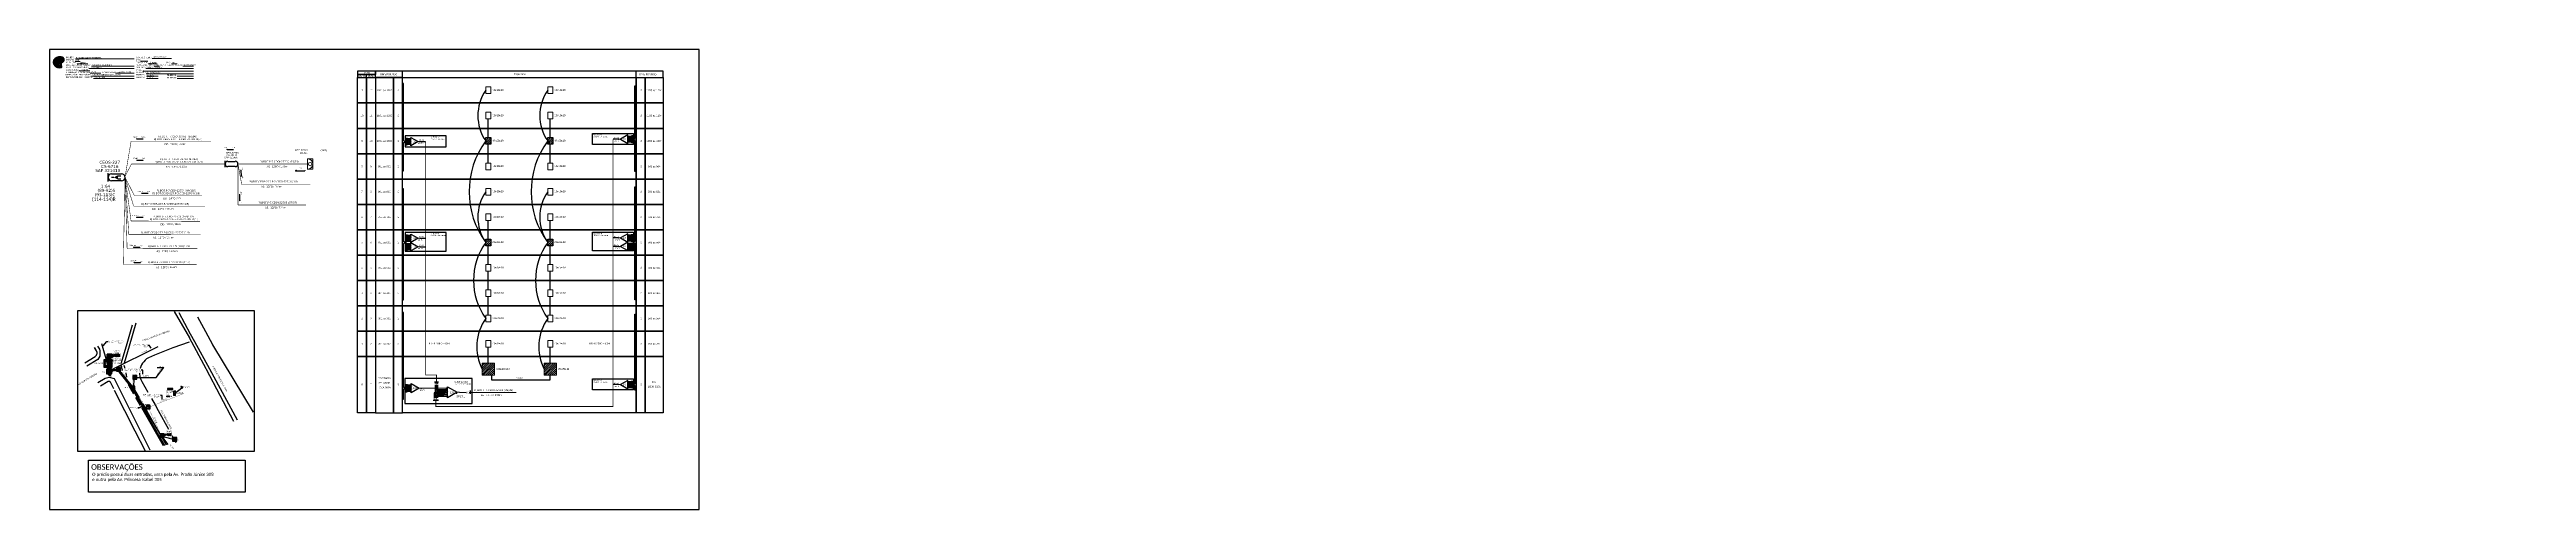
# Model space of a CAD drawing. Extents: x -89 to 3108, y 705 to 1299.
import ezdxf
from ezdxf.enums import TextEntityAlignment as Align

# ---------------------------------------------------------------- set-up
doc = ezdxf.new("R2010")
doc.units = 0
for name, color, linetype in [('10.0-Cartográfico', 252, 'Continuous'), ('10.1-Caixas Subterrâneas', 5, 'Continuous'), ('10.3-Nome das Ruas', 252, 'Continuous'), ('20.4-CEOS', 1, 'Continuous'), ('20.5-CEO', 1, 'Continuous'), ('CAP a instalar', 1, 'Continuous'), ('label_cabos', 7, 'Continuous'), ('Meio Fio', 7, 'Continuous'), ('METRAGEM', 92, 'Continuous'), ('SETA', 7, 'Continuous'), ('Surveys Casinhas', 7, 'Continuous'), ('surveys legendas', 7, 'Continuous')]:
    doc.layers.add(name, color=color, linetype=linetype)
for name, color, linetype, lineweight in [("20.0-LEGENDA DOS CDO'S", 1, 'Continuous', 0), ('20.1-CDO_INTERIOR', 1, 'Continuous', 0), ('40.1-ETIQUETAS', 1, 'Continuous', 20)]:
    doc.layers.add(name, color=color, linetype=linetype, lineweight=lineweight)
doc.layers.add('DROP DE CLIENTE', color=140, linetype='Continuous', plot=False)
doc.styles.add('ARIAL', font='arial.ttf')
doc.styles.add('DIGICADE', font='arial.ttf')
doc.styles.add('ROMANS', font='romans')
doc.styles.add('siredit', font='verdana.ttf')
doc.styles.get("Standard").update_dxf_attribs({"font": 'arial.ttf'})
doc.styles.add('WMF-Calibri0', font='calibri.ttf')
doc.styles.add('WMF-Calibri1', font='calibrib.ttf')
doc.linetypes.add('FENCELINE1', pattern='A,0.25,-0.1,[133,ltypeshp.shx,S=0.1,R=0,X=-0.1,Y=0],-0.1,1', length=1.45)
doc.dimstyles.new('CC', dxfattribs={"dimtxt": 1, "dimasz": 2, "dimexe": 0.18, "dimexo": 0.0625, "dimgap": 0.09, "dimtad": 0, "dimdec": 0, "dimrnd": 1, "dimzin": 0, "dimdsep": 46, "dimtxsty": 'siredit', "dimblk": 'NONE', "dimcen": 0, "dimse1": 1, "dimse2": 1, "dimsd1": 1, "dimsd2": 1, "dimclrt": 7, "dimadec": 0, "dimazin": 0, "dimtfac": 1, "dimtdec": 0, "dimtofl": 0, "dimtmove": 0, "dimatfit": 3, "dimfxl": 0, "dimtolj": 1, "dimtzin": 0, "dimarcsym": 0})

# ---------------------------------------------------------------- blocks, each defined once
blk = doc.blocks.new('OI')
h = blk.add_hatch(color=40)
edge = h.paths.add_edge_path()
edge.add_spline(control_points=[(4.4, -0.7), (3.9, -1), (3.3, -1.5), (2.8, -2.6), (2.9, -3.5), (3.1, -4.3), (3.3, -4.9), (3.4, -5.4), (3.4, -5.9), (3.2, -6.4), (2.5, -6.6), (1.7, -6.6), (0.6, -6.7), (-0.6, -6.4), (-1.6, -6.1), (-2.8, -5.6), (-3.9, -4.8), (-4.9, -3.7), (-5.3, -2.6), (-5.6, -1.9), (-5.8, -1), (-5.7, 0.5), (-5.1, 2), (-4.1, 3), (-3.3, 3.6), (-2.4, 4.2), (-1.4, 4.4), (-0.6, 4.7), (0.8, 4.9), (2.2, 5), (3.8, 4.6), (4.7, 4.2), (5.4, 3.7), (5.8, 3), (6, 2.2), (6, 1.5), (5.7, 0.6), (5.3, 0.1), (4.9, -0.4), (4.5, -0.6), (4.4, -0.7)], knot_values=[0, 0, 0, 0, 1.60434, 2.417191, 3.427595, 4.282808, 4.776746, 5.304182, 5.888771, 6.258406, 6.858137, 7.79129, 8.986195, 10.124242, 11.187857, 12.242908, 13.953784, 15.414161, 16.515391, 17.349188, 17.675853, 19.552021, 21.515531, 22.568638, 23.63245, 24.621084, 25.782718, 26.745347, 27.142653, 29.870543, 31.004649, 31.921532, 32.709589, 33.801391, 34.042471, 35.192333, 35.971461, 36.628871, 37.254359, 37.836911, 37.836911, 37.836911, 37.836911], degree=3, periodic=0)
h.paths.add_polyline_path([(1.1, -0.9, -1), (0, -0.9, -1)], flags=16)
edge = h.paths.add_edge_path(flags=16)
edge.add_ellipse((0.6, -3.6), major_axis=(-0.02, 1.71), ratio=0.361305, start_angle=0, end_angle=360)
h.paths.add_polyline_path([(-0.4, -3.6, -1), (-3.8, -3.6, -1)], flags=16)
edge = h.paths.add_edge_path(flags=0)
edge.add_ellipse((-2.1, -3.6), major_axis=(0, 0.885), ratio=0.758294, start_angle=0, end_angle=360)
at = {"color": 40}
for centre, radius in [((-2.1, -3.6), 1.72), ((0.5, -0.9), 0.587)]:
    blk.add_circle(centre, radius, dxfattribs=at)
blk.add_ellipse((-2.1, -3.6), major_axis=(0, 0.885), ratio=0.758294, start_param=-3.141592653589792, end_param=3.141592653589792, dxfattribs=at)
blk.add_ellipse((0.6, -3.6), major_axis=(-0.02, 1.71), ratio=0.361305, dxfattribs=at)
at = {"color": 40, "start_tangent": (-0.800898, -0.598801), "end_tangent": (-0.800898, -0.598801)}
blk.add_spline([(4.4, -0.7), (3.2, -1.8), (2.9, -2.5), (2.9, -3.5), (3.1, -4.4), (3.3, -4.8), (3.4, -5.4), (3.4, -6), (3.2, -6.3), (2.7, -6.5), (1.7, -6.6), (0.5, -6.6), (-0.6, -6.4), (-1.6, -6.1), (-2.6, -5.7), (-3.9, -4.7), (-4.9, -3.6), (-5.4, -2.6), (-5.6, -1.8), (-5.7, -1.5), (-5.6, 0.4), (-4.8, 2.2), (-4.1, 3), (-3.3, 3.6), (-2.4, 4.1), (-1.3, 4.5), (-0.4, 4.7), (0, 4.8), (2.7, 4.8), (3.8, 4.5), (4.7, 4.2), (5.3, 3.7), (5.9, 2.7), (5.9, 2.5), (5.9, 1.3), (5.7, 0.6), (5.3, 0.1), (4.8, -0.4), (4.4, -0.7)], degree=3, dxfattribs=at)
blk = doc.blocks.new('CARIMBO')
at = {"color": 7, "lineweight": 0}
for points in [[(35.1, -20.1), (41.7, -20.1)], [(35.7, -16.8), (111.6, -16.8)], [(37.8, -23.1), (51.8, -23.1)], [(53, -29.5), (111.6, -29.5)], [(56.4, -26.4), (111.6, -26.4)], [(119.4, -20), (128.9, -20)], [(126.6, -29.5), (187.8, -29.5)], [(129.5, -23.1), (141.1, -23.1)], [(134.5, -16.3), (159.6, -16.3)], [(137.1, -26.4), (144, -26.4)], [(159.4, -23.1), (167.1, -23.1)], [(174.2, -26.4), (187.8, -26.4)], [(40.1, -32.5), (54.1, -32.5)], [(54.7, -35.5), (68.6, -35.5)], [(56.4, -39.1), (111.6, -39.1)], [(58.9, -42.3), (111.6, -42.3)], [(122.6, -32.7), (187.8, -32.7)], [(126.8, -36), (187.8, -36)], [(127.5, -39.1), (142.3, -39.1)], [(127.5, -42.3), (142.3, -42.3)], [(167.1, -39.1), (187.8, -39.1)], [(167.1, -42.3), (187.8, -42.3)]]:
    blk.add_lwpolyline(points, dxfattribs=at)
at = {"color": 7, "xscale": 1.213923925163967, "yscale": 1.213923925163967, "zscale": 1.213923925163967, "rotation": 0.1532896023949059}
blk.add_blockref('OI', (13.9, -20.2), dxfattribs=at)
at = {"color": 7, "lineweight": 0, "style": 'WMF-Calibri0'}
for s, height, p in [('PROJETO:', 1.79, (23.3, -16)), ('ESTAÇÃO:', 1.79, (23.3, -19.3)), ('Nº DA CDOI:', 1.793, (23.3, -22.4)), ('ENDEREÇO DA EDIFICAÇÃO :', 1.793, (23.3, -25.6)), ('NOME DO CONDOMÍNIO:', 1.793, (23.3, -28.7)), ('ID DO SURVEY:', 1.793, (23.3, -32)), ('CAPACIDADE:', 1.793, (113.9, -22.4)), ('CONTATO:', 1.79, (113.9, -28.7)), ('Caixa de Emenda:', 1.793, (114, -16)), ('NÚMERO DE PORTA:', 1.793, (113.9, -25.6)), ('EMAIL:', 1.79, (113.9, -32)), ('PISO:', 1.79, (114.1, -19.3)), ('IDENTIFICAÇÃO PREDIAL:', 1.793, (145, -25.6)), ("UM's:", 1.79, (152.2, -22.4)), ('RESPONSÁVEL PELO SURVEY:', 1.793, (23, -38.3)), ('ATENUAÇÃO TEÓRICA (dB):', 1.793, (23.3, -35.1)), ('RESPONSÁVEL PELO PROJETO:', 1.793, (23.3, -41.4)), ('TELEFONE:', 1.79, (114.1, -35.1)), ('EMPRESA:', 1.79, (114.1, -38.3)), ('EMPRESA:', 1.79, (114.1, -41.6)), ('TELEFONE:', 1.79, (153.7, -38.8)), ('TELEFONE:', 1.79, (153.7, -42.1))]:
    blk.add_text(s, height=height, dxfattribs=at).set_placement(p)
at = {"color": 7, "lineweight": 0, "flags": 8}
for tag, p, style in [('EST', (35.9, -19.4), 'WMF-Calibri1'), ('PROJ', (36.5, -16.1), 'WMF-Calibri1'), ('_ID_', (40.4, -31.9), 'WMF-Calibri0'), ('NOME_DO_COND.', (53.2, -29), 'WMF-Calibri0'), ('LOGRADOURO', (56.6, -25.9), 'WMF-Calibri0'), ('PISO_PTR', (120.8, -19.4), 'WMF-Calibri0'), ('EMAIL', (123.3, -32.1), 'WMF-Calibri0'), ('NOME_DO_CONTATO', (127.3, -28.9), 'WMF-Calibri0'), ('CAPAC.', (130.7, -22.5), 'WMF-Calibri0'), ('CEOS-XX', (135.9, -15.5), 'WMF-Calibri0'), ('N°', (138.8, -25.8), 'WMF-Calibri0'), ("UC'S", (160.8, -22.5), 'WMF-Calibri0'), ('N°PREDIO', (174.9, -25.8), 'WMF-Calibri0'), ('O_POTEN', (56.1, -34.7), 'WMF-Calibri0'), ('RES_SURVEY', (57.8, -38.2), 'WMF-Calibri0'), ('RES_PROJ', (60.3, -41.5), 'WMF-Calibri0'), ('TELEFONE', (127.5, -35.4), 'WMF-Calibri0'), ('EMP_RESP_SURVEY', (128.2, -38.5), 'WMF-Calibri0'), ('EMP_RESP_PROJ', (128.2, -41.7), 'WMF-Calibri0'), ('CONT_RESP_SURVEY', (167.8, -38.5), 'WMF-Calibri0'), ('CONT_RESP_PROJ', (167.8, -41.7), 'WMF-Calibri0')]:
    blk.add_attdef(tag, p, '', height=1.79, dxfattribs=dict(at, style=style))
at = {"color": 7, "lineweight": 0, "style": 'WMF-Calibri1', "flags": 8}
blk.add_attdef("N° CDO'S", text='', height=1.79, dxfattribs=at).set_placement((44.8, -22.7), align=Align.CENTER)
blk = doc.blocks.new('SURVEY_SURVEY')
for p, q in [((0, 0.000015), (-0.000015, 0.000011)), ((-0.000015, 0.000011), (-0.00001, 0.000011)), ((-0.00001, 0), (-0.00001, 0.000011)), ((0.00001, 0), (-0.00001, 0)), ((0, 0.000015), (0.000015, 0.000011)), ((0.00001, 0.000016), (0.000012, 0.000016)), ((0.00001, 0.000012), (0.00001, 0.000016)), ((0.000015, 0.000011), (0.00001, 0.000011)), ((0.00001, 0.000011), (0.00001, 0)), ((0.000012, 0.000016), (0.000012, 0.000012))]:
    blk.add_line(p, q)
blk = doc.blocks.new('Inst CDOI-64')
at = {"layer": '20.1-CDO_INTERIOR', "color": 1, "lineweight": 18}
blk.add_lwpolyline([(-2.1, -2.1), (-2.1, 2.1), (0, 2.1), (0, -2.1)], close=True, dxfattribs=at)
blk.add_circle((-1.1, 0), 0.68, dxfattribs=at)
blk.add_arc((0, 0), 2.13, 90.0276, 270.0276, dxfattribs=at)
at = {"layer": "20.0-LEGENDA DOS CDO'S"}
for tag, p, style, flags in [('ID_ATIVIDADE', (-9.3, 3.8), 'ARIAL', 3), ('FATOR', (-1.5, 3.8), 'ARIAL', 1), ('QTDE', (-9.2, -3.7), 'DIGICADE', 3)]:
    blk.add_attdef(tag, p, '', height=0.8, rotation=0.118, dxfattribs=dict(at, style=style, flags=flags))
at = {"layer": "20.0-LEGENDA DOS CDO'S", "style": 'ARIAL'}
for tag, p, rotation in [('FID', (-9.3, 2.7), 0.118), ('SURVEY', (-9.3, 1.6), 359.9724), ('SAP', (-9.3, 0.6), 359.9724), ('1:XX', (-9.3, -1.1), 359.9724), ('UMS', (-9.3, -2.1), 359.9724)]:
    blk.add_attdef(tag, p, '', height=0.8, rotation=rotation, dxfattribs=at)
blk.add_attdef('FIBRAS_UTILIZADAS', text='', height=0.8, rotation=359.9724, dxfattribs=at).set_placement((-1, 2.7), align=Align.CENTER)
blk = doc.blocks.new('Teste  FTTH')
at = {"color": 0, "lineweight": 0, "style": 'ROMANS'}
for tag, p in [('TESTE', (-2.3, -0.3)), ('QTDE', (0.2, -0.3))]:
    blk.add_attdef(tag, p, '', height=0.48, dxfattribs=at)
for tag, p, flags in [('FID', (-2.2, -1.3), 1), ('FATOR', (-2.2, -2), 3), ('ID_ATIVIDADE', (-2.2, -2.7), 3)]:
    blk.add_attdef(tag, p, '', height=0.48, dxfattribs=dict(at, flags=flags))
blk = doc.blocks.new('*X59')
at = {"color": 0, "linetype": 'Continuous'}
for p, q in [((-1.25, 0.34099), (-0.49099, 1.1)), ((-1.25, 0.517767), (-0.667767, 1.1)), ((-1.25, 0.694544), (-0.844544, 1.1)), ((-1.25, 0.87132), (-1.02132, 1.1)), ((-1.25, 1.048097), (-1.198097, 1.1)), ((-1.25, 0.164214), (-0.8035, 0.610714)), ((-1.25, -0.012563), (-0.8035, 0.433937)), ((-1.25, -0.18934), (-0.8035, 0.25716)), ((-1.25, -0.366117), (-0.8035, 0.080383)), ((-0.789214, 0.625), (-0.314214, 1.1)), ((-0.612437, 0.625), (-0.137437, 1.1)), ((-0.43566, 0.625), (0.03934, 1.1)), ((-0.258883, 0.625), (0.216117, 1.1)), ((-0.082107, 0.625), (0.392893, 1.1)), ((0.09467, 0.625), (0.56967, 1.1)), ((0.271447, 0.625), (0.746447, 1.1)), ((0.448223, 0.625), (0.923223, 1.1)), ((0.625, 0.625), (1.1, 1.1)), ((0.801777, 0.625), (1.25, 1.073223)), ((0.8035, 0.449947), (1.25, 0.896447)), ((0.8035, 0.27317), (1.25, 0.71967)), ((0.8035, 0.096393), (1.25, 0.542893)), ((0.8035, -0.080383), (1.25, 0.366117)), ((0.8035, -0.25716), (1.25, 0.18934)), ((0.8035, -0.433937), (1.25, 0.012563)), ((-1.25, -0.542893), (-0.8035, -0.096393)), ((-1.25, -0.71967), (-0.8035, -0.27317)), ((-1.25, -0.896447), (-0.8035, -0.449947)), ((-1.25, -1.073223), (-0.801777, -0.625)), ((-1.1, -1.1), (-0.625, -0.625)), ((-0.923223, -1.1), (-0.448223, -0.625)), ((-0.746447, -1.1), (-0.271447, -0.625)), ((-0.56967, -1.1), (-0.09467, -0.625)), ((-0.392893, -1.1), (0.082107, -0.625)), ((-0.216117, -1.1), (0.258883, -0.625)), ((-0.03934, -1.1), (0.43566, -0.625)), ((0.137437, -1.1), (0.612437, -0.625)), ((0.314214, -1.1), (0.789214, -0.625)), ((0.49099, -1.1), (1.25, -0.34099)), ((0.667767, -1.1), (1.25, -0.517767)), ((0.8035, -0.610714), (1.25, -0.164214)), ((0.844544, -1.1), (1.25, -0.694544)), ((1.02132, -1.1), (1.25, -0.87132)), ((1.198097, -1.1), (1.25, -1.048097))]:
    blk.add_line(p, q, dxfattribs=at)
blk = doc.blocks.new('MANHOLE_MQ')
at = {"color": 0, "linetype": 'Continuous'}
for p, q in [((0.0000062, 0.0000057), (-0.0000063, 0.0000057)), ((-0.0000063, 0.0000057), (-0.0000063, -0.0000053)), ((-0.000004, 0.0000033), (0.000004, 0.0000033)), ((-0.000004, -0.0000029), (-0.000004, 0.0000033)), ((0.000004, 0.0000033), (0.000004, -0.0000029)), ((0.0000062, -0.0000053), (0.0000062, 0.0000057)), ((-0.0000063, -0.0000053), (0.0000062, -0.0000053)), ((0.000004, -0.0000029), (-0.000004, -0.0000029)), ((0.000004, -0.0000029), (0.000004, -0.0000029))]:
    blk.add_line(p, q, dxfattribs=at)
at = {"color": 0, "linetype": 'Continuous', "xscale": 5e-06, "yscale": 5e-06, "zscale": 1e-05}
blk.add_blockref('*X59', (0, 0.0000002), dxfattribs=at)
blk = doc.blocks.new('*U82')
at = {"layer": '20.4-CEOS', "color": 7, "style": 'siredit'}
for tag, p in [('FIBRAS_SPLITTER', (0, 0)), ('FIBRAS_TOP_C', (0, -4.1)), ('RESERVA_FINAIS', (0, -5.5))]:
    blk.add_attdef(tag, p, '', height=1.01, dxfattribs=at)
for tag, p, flags in [('ID_ATIVIDADE', (0, -6.8), 3), ('FATOR', (0, -8.1), 1), ('QTDE', (0, -9.4), 1), ('FID', (0, -10.7), 1)]:
    blk.add_attdef(tag, p, '', height=1.01, dxfattribs=dict(at, flags=flags))
blk = doc.blocks.new('*U83')
at = {"layer": '20.4-CEOS', "color": 7, "style": 'siredit'}
blk.add_attdef('FIBRAS_SPLITTER', (0, 0), '', height=1.01, dxfattribs=at)
for tag, p, flags in [('ID_ATIVIDADE', (0, -1.5), 3), ('FATOR', (0, -2.8), 3), ('QTDE', (0, -4.1), 1), ('FID', (0, -5.4), 1)]:
    blk.add_attdef(tag, p, '', height=1.01, dxfattribs=dict(at, flags=flags))
blk = doc.blocks.new('Inst CB DT OCUP CFOA-SM-ASU-120-S-12')
at = {"layer": 'label_cabos', "color": 0, "style": 'siredit'}
for tag, flags, p in [('ID_ATIVIDADE', 3, (1.3, 2.7)), ('FATOR', 1, (11.6, 2.6))]:
    blk.add_attdef(tag, text='', height=1, rotation=359.69, dxfattribs=dict(at, flags=flags)).set_placement(p, align=Align.MIDDLE_CENTER)
for tag, p in [('TIPO_CABO', (1.3, 0)), ('DESTINO_CABO', (3.1, 1.3)), ('CABO', (4.7, -0.1)), ('/', (7.7, -0.1)), ('LANCE', (10.9, 0)), ('TIPO_CABO', (13.1, 1.2)), ('UND', (16, 0)), ('FID', (13.1, -1.4))]:
    blk.add_attdef(tag, text='', height=1, rotation=359.69, dxfattribs=at).set_placement(p, align=Align.MIDDLE_CENTER)
blk.add_attdef('QTDE', (12.4, -0.5), '', height=1, rotation=359.69, dxfattribs=at)
blk = doc.blocks.new('_None')
blk = doc.blocks.new('Inst CB DT OCUP CFOA-SM-DD-S-12')
at = {"layer": 'label_cabos', "color": 0, "style": 'siredit'}
for tag, flags, p in [('ID_ATIVIDADE', 3, (1.3, 2.7)), ('FATOR', 1, (11.6, 2.6))]:
    blk.add_attdef(tag, text='', height=1, rotation=359.69, dxfattribs=dict(at, flags=flags)).set_placement(p, align=Align.MIDDLE_CENTER)
for tag, p in [('TIPO_CABO', (1.1, 0)), ('DESTINO_CABO', (3.1, 1.3)), ('CABO', (4.7, -0.1)), ('/', (7.7, -0.1)), ('LANCE', (10.4, 0)), ('TIPO_CABO', (13.1, 1.2)), ('UND', (16.5, 0)), ('FID', (13.6, -1.4))]:
    blk.add_attdef(tag, text='', height=1, rotation=359.69, dxfattribs=at).set_placement(p, align=Align.MIDDLE_CENTER)
blk.add_attdef('QTDE', (11.9, -0.5), '', height=1, rotation=359.69, dxfattribs=at)
blk = doc.blocks.new('ETIQUETA_RS5F')
at = {"layer": '40.1-ETIQUETAS', "color": 0, "style": 'siredit'}
blk.add_text('/', height=1.5, dxfattribs=at).set_placement((1.6, -2), align=Align.MIDDLE_RIGHT)
for tag, p in [('ETIQUETA_R_SECUNDARIA', (1.2, 2.1)), ('ETIQUETA_R_PRIMARIA', (1.2, 4.1)), ('F_ATIVAS/F_MORTAS', (1.1, -4.2))]:
    blk.add_attdef(tag, text='', height=1.5, dxfattribs=at).set_placement(p, align=Align.MIDDLE_CENTER)
for tag, p in [('TIPO_CABO', (-6.6, -2.1)), ('CAP_CABO', (0.4, -2.1))]:
    blk.add_attdef(tag, text='', height=1.5, dxfattribs=at).set_placement(p, align=Align.MIDDLE_RIGHT)
for tag, p in [('FUSÃO_1', (0.8, -8.4)), ('FUSÃO_2', (0.8, -10.6)), ('FUSÃO_3', (0.8, -12.9)), ('FUSÃO_4', (0.8, -15.1)), ('FUSÃO_5', (0.8, -17.2))]:
    blk.add_attdef(tag, text='', height=1.5, dxfattribs=at).set_placement(p, align=Align.CENTER)
blk.add_attdef('METROS', text='', height=1.5, dxfattribs=at).set_placement((2.1, -2), align=Align.MIDDLE_LEFT)
blk = doc.blocks.new('CDOI_INT')
at = {"layer": '20.1-CDO_INTERIOR', "color": 0, "lineweight": 18}
blk.add_lwpolyline([(4.2, -4.2), (4.2, 4.2), (0, 4.2), (0, -4.2)], close=True, dxfattribs=at)
blk.add_circle((2.1, 0), 1.36, dxfattribs=at)
blk.add_arc((0, 0), 4.25, 270, 90, dxfattribs=at)
at = {"layer": "20.0-LEGENDA DOS CDO'S", "color": 0, "style": 'ARIAL'}
for tag, p in [('CDO_N', (-0.1, 10.4)), ('SURVEY', (-0.1, 8.2)), ('SAP', (-0.1, 6.2)), ('SPLITER_1', (21.2, 10.4)), ('SPLITER_2', (21.2, 8.7)), ('1:XX', (5.9, -2.2)), ('UMS', (5.9, -4.2))]:
    blk.add_attdef(tag, p, '', height=1.36, dxfattribs=at)
blk.add_attdef('FIBRAS_UTILIZADAS', text='', height=1.36, dxfattribs=at).set_placement((15.3, 10.4), align=Align.CENTER)
blk = doc.blocks.new('CEOS_RP_CT_DRT')
at = {"layer": '20.4-CEOS', "color": 0}
for p, q in [((-4.54, 1.19), (-1.19, 1.19)), ((-1.19, -1.19), (-4.54, -1.19))]:
    blk.add_line(p, q, dxfattribs=at)
for points in [[(-5.73, -1.43), (-5.73, 1.44)], [(-3.79, 0), (-4.59, 0)], [(-2.47, 0.48), (-1.45, 0.48)], [(-2.47, -0.52), (-1.45, -0.52)]]:
    blk.add_lwpolyline(points, dxfattribs=at)
blk.add_lwpolyline([(-3.79, 0, 0, 1.47, 0), (-2.41, 0, 1.47, 1.47, 0)], format="xyseb", dxfattribs=at)
for centre, start, end in [((-4.54, 0), 90, 270), ((-1.19, 0), 270, 90)]:
    blk.add_arc(centre, 1.19, start, end, dxfattribs=at)
at = {"layer": '20.4-CEOS', "color": 7, "style": 'siredit'}
for tag, p in [('Nº_DA_CEOS', (-2.86, 5.6)), ('LOCAL', (-2.86, 4.24)), ('SAP', (-2.86, 2.78)), ('RACIO_SPLITAGEM', (-2.86, -1.88)), ('FIBRAS_SPLITTER', (-2.86, -3.58)), ('RESERVA_FINAIS', (-2.86, -6.39)), ('FIBRAS_TOP_C', (-2.86, -5.08))]:
    blk.add_attdef(tag, text='', height=1.01, dxfattribs=at).set_placement(p, align=Align.TOP_CENTER)
blk = doc.blocks.new('SPLT_1-8_SC-APC')
at = {"color": 1, "lineweight": 0}
blk.add_lwpolyline([(-17, -7.5), (-19.3, -7.5)], dxfattribs=at)
at = {"color": 1}
blk.add_lwpolyline([(-7.4, -2.1), (-17, -7.5), (-7.4, -13), (-7.4, -2.1)], dxfattribs=at)
at = {"color": 3, "lineweight": 0}
for points in [[(-3, -3.5), (-7.4, -3.5)], [(-7.4, -4.7), (-3, -4.7)], [(-7.4, -5.8), (-3, -5.8)], [(-7.4, -7), (-3, -7)], [(-7.4, -8.1), (-3, -8.1)], [(-7.4, -9.3), (-3, -9.3)], [(-7.4, -10.4), (-3, -10.4)], [(-7.4, -11.6), (-3, -11.6)], [(-2.4, -3), (-2.4, -4)], [(-2.4, -3), (0, -3)], [(-2.4, -4), (0, -4)], [(-2.4, -4.2), (-2.4, -5.2)], [(-2.4, -4.2), (0, -4.2)], [(-2.4, -5.2), (0, -5.2)], [(-2.4, -5.3), (-2.4, -6.3)], [(-2.4, -5.3), (0, -5.3)], [(-2.4, -6.3), (0, -6.3)], [(-2.4, -6.5), (-2.4, -7.5)], [(-2.4, -6.5), (0, -6.5)], [(-2.4, -7.5), (0, -7.5)], [(-2.4, -7.6), (-2.4, -8.6)], [(-2.4, -7.6), (0, -7.6)], [(-2.4, -8.6), (0, -8.6)], [(-2.4, -8.8), (-2.4, -9.8)], [(-2.4, -8.8), (0, -8.8)], [(-2.4, -9.8), (0, -9.8)], [(-2.4, -9.9), (-2.4, -10.9)], [(-2.4, -9.9), (0, -9.9)], [(-2.4, -10.9), (0, -10.9)], [(-2.4, -11.1), (-2.4, -12.1)], [(-2.4, -11.1), (0, -11.1)], [(-2.4, -12.1), (0, -12.1)]]:
    blk.add_lwpolyline(points, dxfattribs=at)
for points in [[(-3, -3.2), (-2.4, -3.2), (-2.4, -3.8), (-3, -3.8)], [(-3, -4.4), (-2.4, -4.4), (-2.4, -5), (-3, -5)], [(-3, -5.5), (-2.4, -5.5), (-2.4, -6.1), (-3, -6.1)], [(-3, -6.7), (-2.4, -6.7), (-2.4, -7.3), (-3, -7.3)], [(-3, -7.8), (-2.4, -7.8), (-2.4, -8.4), (-3, -8.4)], [(-3, -9), (-2.4, -9), (-2.4, -9.6), (-3, -9.6)], [(-3, -10.1), (-2.4, -10.1), (-2.4, -10.7), (-3, -10.7)], [(-3, -11.3), (-2.4, -11.3), (-2.4, -11.9), (-3, -11.9)]]:
    blk.add_lwpolyline(points, close=True, dxfattribs=at)
at = {"color": 1, "style": 'ARIAL'}
for s, height, p in [('1:8', 2, (-13.9, -8.4)), ('S1', 0.75, (-8.7, -3.8)), ('S2', 0.75, (-8.7, -5)), ('S3', 0.75, (-8.7, -6.2)), ('S4', 0.75, (-8.7, -7.4)), ('S5', 0.75, (-8.7, -8.6)), ('S6', 0.75, (-8.7, -9.7)), ('S7', 0.75, (-8.7, -10.8)), ('S8', 0.75, (-8.7, -11.9))]:
    blk.add_text(s, height=height, dxfattribs=at).set_placement(p)

msp = doc.modelspace()

# ---------------------------------------------------------------- hatches: boundary and pattern name
h = msp.add_hatch()
h.set_pattern_fill('ANSI31', color=1, scale=0.6)
h.set_pattern_definition([(45, (-732.7902, -38.7273), (-1.3470384, 1.3470384), [])])
h.paths.add_polyline_path([(473.7, 1045.6), (480.3, 1045.6), (480.3, 1054.2), (473.7, 1054.2)])
h.paths.add_polyline_path([(473.7, 1176.6), (480.3, 1176.6), (480.3, 1185.2), (473.7, 1185.2)])
h = msp.add_hatch()
h.set_pattern_fill('ANSI31', color=1, scale=0.6)
h.set_pattern_definition([(45, (-652.7902, -38.7273), (-1.3470384, 1.3470384), [])])
h.paths.add_polyline_path([(553.7, 1045.6), (560.3, 1045.6), (560.3, 1054.2), (553.7, 1054.2)])
h.paths.add_polyline_path([(553.7, 1176.6), (560.3, 1176.6), (560.3, 1185.2), (553.7, 1185.2)])
h = msp.add_hatch(color=3)
h.dxf.hatch_style = 1
edge = h.paths.add_edge_path()
edge.add_arc((645.2, 1183.2), 0.256, 0, 360)
h = msp.add_hatch(color=3)
h.dxf.hatch_style = 1
edge = h.paths.add_edge_path()
edge.add_arc((388.8, 1180.2), 0.256, 0, 360)
h = msp.add_hatch(color=3)
h.dxf.hatch_style = 1
edge = h.paths.add_edge_path()
edge.add_arc((388.8, 1055.3), 0.256, 0, 360)
h = msp.add_hatch(color=3)
h.dxf.hatch_style = 1
edge = h.paths.add_edge_path()
edge.add_arc((645.2, 1055.7), 0.256, 0, 360)
h = msp.add_hatch(color=3)
h.dxf.hatch_style = 1
edge = h.paths.add_edge_path()
edge.add_arc((388.8, 1044.4), 0.256, 0, 360)
h = msp.add_hatch(color=3)
h.dxf.hatch_style = 1
edge = h.paths.add_edge_path()
edge.add_arc((645.2, 1044.8), 0.256, 0, 360)
h = msp.add_hatch()
h.set_pattern_fill('ANSI31', color=1, scale=0.6)
h.set_pattern_definition([(45, (-352.8005, 3565.3419), (-1.3470384, 1.3470384), [])])
h.paths.add_polyline_path([(484.9, 894.1), (469.1, 894.1), (469.1, 878.3), (484.9, 878.3)])
h.paths.add_polyline_path([(473.9, 884.9), (480.7, 884.9), (480.7, 888.4), (473.9, 888.4)], flags=24)
h = msp.add_hatch()
h.set_pattern_fill('ANSI31', color=1, scale=0.6)
h.set_pattern_definition([(45, (-272.8005, 3565.3419), (-1.3470384, 1.3470384), [])])
h.paths.add_polyline_path([(564.9, 894.1), (549.1, 894.1), (549.1, 878.3), (564.9, 878.3)])
h.paths.add_polyline_path([(553.9, 888.4), (560.7, 888.4)], flags=16)
h = msp.add_hatch(color=3)
h.dxf.hatch_style = 1
edge = h.paths.add_edge_path()
edge.add_arc((645.2, 866.4), 0.256, 0, 360)
h = msp.add_hatch(color=3)
h.dxf.hatch_style = 1
edge = h.paths.add_edge_path()
edge.add_arc((390.4, 861.6), 0.282, 0, 360)
h = msp.add_hatch(color=3)
h.dxf.hatch_style = 1
edge = h.paths.add_edge_path()
edge.add_arc((418.5, 851.1), 0.314, 0, 360)
h = msp.add_hatch(color=3)
h.dxf.hatch_style = 1
edge = h.paths.add_edge_path()
edge.add_arc((419.1, 852.6), 0.314, 0, 360)
h = msp.add_hatch(color=3)
h.dxf.hatch_style = 1
edge = h.paths.add_edge_path()
edge.add_arc((419.8, 854.1), 0.314, 0, 360)
h = msp.add_hatch(color=3)
h.dxf.hatch_style = 1
edge = h.paths.add_edge_path()
edge.add_arc((420.4, 855.6), 0.314, 0, 360)
h = msp.add_hatch(color=3)
h.dxf.hatch_style = 1
edge = h.paths.add_edge_path()
edge.add_arc((421.1, 857.1), 0.314, 0, 360)
h = msp.add_hatch(color=3)
h.dxf.hatch_style = 1
edge = h.paths.add_edge_path()
edge.add_arc((421.7, 858.6), 0.314, 0, 360)
h = msp.add_hatch(color=3)
h.dxf.hatch_style = 1
edge = h.paths.add_edge_path()
edge.add_arc((422.4, 860.1), 0.314, 0, 360)
h = msp.add_hatch(color=3)
h.dxf.hatch_style = 1
edge = h.paths.add_edge_path()
edge.add_arc((423, 861.6), 0.314, 0, 360)
h = msp.add_hatch(color=3)
h.dxf.hatch_style = 1
edge = h.paths.add_edge_path()
edge.add_arc((440.1, 856.3), 0.41, 180, 540, ccw=False)

# ---------------------------------------------------------------- linework, layer by layer
at = {"color": 5}
msp.add_line((412.7, 869.4), (407.4, 869.4), dxfattribs=at)
for points in [[(-89.3, 705), (749.2, 705), (749.2, 1299), (-89.3, 1299), (-89.3, 705)], [(319.8, 1262.7), (319.8, 1266.8)], [(331.4, 1262.7), (702.7, 1262.7), (702.7, 1271), (331.4, 1271), (331.4, 1271), (331.4, 1266.8)], [(366.4, 1262.7), (366.4, 1271)], [(668, 1262.7), (668, 1271)], [(-15.5, 922), (-13.6, 922)], [(37.4, 917.1), (39.3, 917.1)], [(31, 885), (28.8, 885), (29.1, 885)], [(27.2, 836.3), (25.1, 836.3), (25.4, 836.3)], [(55.9, 852.4), (53.8, 852.4), (54.1, 852.4)], [(424.1, 859.5), (424.1, 858.6)]]:
    msp.add_lwpolyline(points)
at = {"color": 7, "lineweight": 0}
for points in [[(-4, 1268.3), (20.1, 1268.3)], [(408.2, 861.6), (390.4, 861.6)], [(409.7, 861.6), (408.9, 861.6)], [(411.2, 861.6), (410.4, 861.6)], [(423, 861.6), (411.9, 861.6)], [(424.2, 851.1), (418.5, 851.1)], [(424.2, 852.6), (419.1, 852.6)], [(424.2, 854.1), (419.8, 854.1)], [(424.2, 855.6), (420.4, 855.6)], [(424.2, 857.1), (421.1, 857.1)], [(424.2, 858.6), (421.7, 858.6)], [(424.2, 860.1), (422.4, 860.1)], [(423, 861.6), (424.2, 861.6)]]:
    msp.add_lwpolyline(points, dxfattribs=at)
for points in [[(308.2, 1266.8), (331.4, 1266.8), (331.4, 1271), (308.2, 1271)], [(308.2, 1262.7), (331.4, 1262.7), (331.4, 1266.8), (308.2, 1266.8)], [(308.2, 1262.7), (319.8, 1262.7), (319.8, 1230), (308.2, 1230)], [(319.8, 1262.7), (331.4, 1262.7), (331.4, 1230), (319.8, 1230)], [(354.5, 1262.7), (331.4, 1262.7), (331.4, 1230), (354.5, 1230)], [(366.1, 1262.7), (354.5, 1262.7), (354.5, 1230), (366.1, 1230)], [(366.1, 1262.7), (668, 1262.7), (668, 1230), (366.1, 1230)], [(668, 1262.7), (679.5, 1262.7), (679.5, 1230), (668, 1230)], [(679.5, 1262.7), (702.7, 1262.7), (702.7, 1230), (679.5, 1230)], [(308.2, 1230), (319.8, 1230), (319.8, 1197.2), (308.2, 1197.2)], [(319.8, 1230), (331.4, 1230), (331.4, 1197.2), (319.8, 1197.2)], [(354.5, 1230), (331.4, 1230), (331.4, 1197.2), (354.5, 1197.2)], [(366.1, 1230), (354.5, 1230), (354.5, 1197.2), (366.1, 1197.2)], [(366.1, 1230), (668, 1230), (668, 1197.2), (366.1, 1197.2)], [(668, 1230), (679.5, 1230), (679.5, 1197.2), (668, 1197.2)], [(679.5, 1230), (702.7, 1230), (702.7, 1197.2), (679.5, 1197.2)], [(308.2, 1197.2), (319.8, 1197.2), (319.8, 1164.5), (308.2, 1164.5)], [(319.8, 1197.2), (331.4, 1197.2), (331.4, 1164.5), (319.8, 1164.5)], [(354.5, 1197.2), (331.4, 1197.2), (331.4, 1164.5), (354.5, 1164.5)], [(366.1, 1197.2), (354.5, 1197.2), (354.5, 1164.5), (366.1, 1164.5)], [(366.1, 1197.2), (668, 1197.2), (668, 1164.5), (366.1, 1164.5)], [(668, 1197.2), (679.5, 1197.2), (679.5, 1164.5), (668, 1164.5)], [(679.5, 1197.2), (702.7, 1197.2), (702.7, 1164.5), (679.5, 1164.5)], [(308.2, 1164.5), (319.8, 1164.5), (319.8, 1131.8), (308.2, 1131.8)], [(319.8, 1164.5), (331.4, 1164.5), (331.4, 1131.8), (319.8, 1131.8)], [(354.5, 1164.5), (331.4, 1164.5), (331.4, 1131.8), (354.5, 1131.8)], [(366.1, 1164.5), (354.5, 1164.5), (354.5, 1131.8), (366.1, 1131.8)], [(366.1, 1164.5), (668, 1164.5), (668, 1131.8), (366.1, 1131.8)], [(668, 1164.5), (679.5, 1164.5), (679.5, 1131.8), (668, 1131.8)], [(679.5, 1164.5), (702.7, 1164.5), (702.7, 1131.8), (679.5, 1131.8)], [(308.2, 1131.8), (319.8, 1131.8), (319.8, 1099), (308.2, 1099)], [(319.8, 1131.8), (331.4, 1131.8), (331.4, 1099), (319.8, 1099)], [(354.5, 1131.8), (331.4, 1131.8), (331.4, 1099), (354.5, 1099)], [(366.1, 1131.8), (354.5, 1131.8), (354.5, 1099), (366.1, 1099)], [(366.1, 1131.8), (668, 1131.8), (668, 1099), (366.1, 1099)], [(668, 1131.8), (679.5, 1131.8), (679.5, 1099), (668, 1099)], [(679.5, 1131.8), (702.7, 1131.8), (702.7, 1099), (679.5, 1099)], [(308.2, 1099), (319.8, 1099), (319.8, 1066.3), (308.2, 1066.3)], [(319.8, 1099), (331.4, 1099), (331.4, 1066.3), (319.8, 1066.3)], [(354.5, 1099), (331.4, 1099), (331.4, 1066.3), (354.5, 1066.3)], [(366.1, 1099), (354.5, 1099), (354.5, 1066.3), (366.1, 1066.3)], [(366.1, 1099), (668, 1099), (668, 1066.3), (366.1, 1066.3)], [(668, 1099), (679.5, 1099), (679.5, 1066.3), (668, 1066.3)], [(679.5, 1099), (702.7, 1099), (702.7, 1066.3), (679.5, 1066.3)], [(308.2, 1066.3), (319.8, 1066.3), (319.8, 1033.5), (308.2, 1033.5)], [(319.8, 1066.3), (331.4, 1066.3), (331.4, 1033.5), (319.8, 1033.5)], [(354.5, 1066.3), (331.4, 1066.3), (331.4, 1033.5), (354.5, 1033.5)], [(366.1, 1066.3), (354.5, 1066.3), (354.5, 1033.5), (366.1, 1033.5)], [(366.1, 1066.3), (668, 1066.3), (668, 1033.5), (366.1, 1033.5)], [(668, 1066.3), (679.5, 1066.3), (679.5, 1033.5), (668, 1033.5)], [(679.5, 1066.3), (702.7, 1066.3), (702.7, 1033.5), (679.5, 1033.5)], [(308.2, 1033.5), (319.8, 1033.5), (319.8, 1000.8), (308.2, 1000.8)], [(319.8, 1033.5), (331.4, 1033.5), (331.4, 1000.8), (319.8, 1000.8)], [(354.5, 1033.5), (331.4, 1033.5), (331.4, 1000.8), (354.5, 1000.8)], [(366.1, 1033.5), (354.5, 1033.5), (354.5, 1000.8), (366.1, 1000.8)], [(366.1, 1033.5), (668, 1033.5), (668, 1000.8), (366.1, 1000.8)], [(668, 1033.5), (679.5, 1033.5), (679.5, 1000.8), (668, 1000.8)], [(679.5, 1033.5), (702.7, 1033.5), (702.7, 1000.8), (679.5, 1000.8)], [(308.2, 1000.8), (319.8, 1000.8), (319.8, 968), (308.2, 968)], [(319.8, 1000.8), (331.4, 1000.8), (331.4, 968), (319.8, 968)], [(354.5, 1000.8), (331.4, 1000.8), (331.4, 968), (354.5, 968)], [(366.1, 1000.8), (354.5, 1000.8), (354.5, 968), (366.1, 968)], [(366.1, 1000.8), (668, 1000.8), (668, 968), (366.1, 968)], [(668, 1000.8), (679.5, 1000.8), (679.5, 968), (668, 968)], [(679.5, 1000.8), (702.7, 1000.8), (702.7, 968), (679.5, 968)], [(-53.4, 780.2), (175.4, 780.2), (175.4, 961.7), (-53.4, 961.7)], [(308.2, 968), (319.8, 968), (319.8, 935.3), (308.2, 935.3)], [(319.8, 968), (331.4, 968), (331.4, 935.3), (319.8, 935.3)], [(354.5, 968), (331.4, 968), (331.4, 935.3), (354.5, 935.3)], [(366.1, 968), (354.5, 968), (354.5, 935.3), (366.1, 935.3)], [(366.1, 968), (668, 968), (668, 935.3), (366.1, 935.3)], [(668, 968), (679.5, 968), (679.5, 935.3), (668, 935.3)], [(679.5, 968), (702.7, 968), (702.7, 935.3), (679.5, 935.3)], [(308.2, 935.3), (319.8, 935.3), (319.8, 902.6), (308.2, 902.6)], [(319.8, 935.3), (331.4, 935.3), (331.4, 902.6), (319.8, 902.6)], [(354.5, 935.3), (331.4, 935.3), (331.4, 902.6), (354.5, 902.6)], [(366.1, 935.3), (354.5, 935.3), (354.5, 902.6), (366.1, 902.6)], [(366.1, 935.3), (668, 935.3), (668, 902.6), (366.1, 902.6)], [(668, 935.3), (679.5, 935.3), (679.5, 902.6), (668, 902.6)], [(679.5, 935.3), (702.7, 935.3), (702.7, 902.6), (679.5, 902.6)], [(308.2, 902.6), (319.8, 902.6), (319.8, 829.8), (308.2, 829.8)], [(319.8, 902.6), (331.4, 902.6), (331.4, 829.8), (319.8, 829.8)], [(354.5, 902.6), (331.4, 902.6), (331.4, 829.8), (354.5, 829.8)], [(366.1, 902.6), (354.5, 902.6), (354.5, 829.8), (366.1, 829.8)], [(366.1, 902.6), (668, 902.6), (668, 829.8), (366.1, 829.8)], [(668, 902.6), (679.5, 902.6), (679.5, 829.8), (668, 829.8)], [(679.5, 902.6), (702.7, 902.6), (702.7, 829.8), (679.5, 829.8)]]:
    msp.add_lwpolyline(points, close=True)
at = {"color": 3}
for points in [[(366.1, 1142.5), (367.7, 1142.5), (367.7, 1178.5), (369.3, 1180), (367.7, 1181.5), (367.7, 1255), (366.1, 1255)], [(667.8, 1141.6), (666.2, 1141.6), (666.2, 1181.4), (664.6, 1182.9), (666.2, 1184.4), (666.2, 1252), (667.8, 1252)], [(477, 1185.2), (477, 1209.3)], [(557, 1185.2), (557, 1209.3)], [(477, 1152.4), (477, 1176.6)], [(557, 1152.4), (557, 1176.6)], [(366, 975.7), (367.7, 975.7), (367.7, 1048.2), (369.3, 1049.7), (367.7, 1051.3), (367.7, 1119), (366, 1119)], [(667.9, 975.9), (666.2, 975.9), (666.2, 1048.7), (664.7, 1050.2), (666.2, 1051.7), (666.2, 1121.6), (667.9, 1121.6)], [(477, 1054.2), (477, 1078.3)], [(557, 1054.2), (557, 1078.3)], [(477, 1021.5), (477, 1045.6)], [(557, 1021.5), (557, 1045.6)], [(477, 988.7), (477, 1012.8)], [(557, 988.7), (557, 1012.8)], [(366, 847.6), (367.6, 847.6), (367.6, 860.2), (369.2, 861.7), (367.6, 863.2), (367.6, 959.2), (366, 959.2)], [(477, 956), (477, 980.1)], [(557, 956), (557, 980.1)], [(667.8, 858.9), (666.2, 858.9), (666.2, 864.6), (664.6, 866.1), (666.2, 867.6), (666.2, 957.3), (667.8, 957.3)], [(477, 894.1), (477, 914.6)], [(557, 894.1), (557, 914.6)], [(481, 878.3), (481, 872.3), (557, 872.3), (557, 878.3)], [(439.6, 856.4), (448.5, 856.2)], [(452.1, 856.2), (453.9, 856.2)]]:
    msp.add_lwpolyline(points, dxfattribs=at)
at = {"color": 0, "lineweight": 0}
for points in [[(473.7, 1250.7), (480.3, 1250.7), (480.3, 1242.1), (473.7, 1242.1)], [(553.7, 1250.7), (560.3, 1250.7), (560.3, 1242.1), (553.7, 1242.1)], [(473.7, 1217.9), (480.3, 1217.9), (480.3, 1209.3), (473.7, 1209.3)], [(553.7, 1217.9), (560.3, 1217.9), (560.3, 1209.3), (553.7, 1209.3)], [(473.7, 1152.4), (480.3, 1152.4), (480.3, 1143.8), (473.7, 1143.8)], [(553.7, 1152.4), (560.3, 1152.4), (560.3, 1143.8), (553.7, 1143.8)], [(473.7, 1119.7), (480.3, 1119.7), (480.3, 1111.1), (473.7, 1111.1)], [(553.7, 1119.7), (560.3, 1119.7), (560.3, 1111.1), (553.7, 1111.1)], [(473.7, 1087), (480.3, 1087), (480.3, 1078.3), (473.7, 1078.3)], [(553.7, 1087), (560.3, 1087), (560.3, 1078.3), (553.7, 1078.3)], [(473.7, 1021.5), (480.3, 1021.5), (480.3, 1012.8), (473.7, 1012.8)], [(553.7, 1021.5), (560.3, 1021.5), (560.3, 1012.8), (553.7, 1012.8)], [(473.7, 988.7), (480.3, 988.7), (480.3, 980.1), (473.7, 980.1)], [(553.7, 988.7), (560.3, 988.7), (560.3, 980.1), (553.7, 980.1)], [(473.7, 956), (480.3, 956), (480.3, 947.4), (473.7, 947.4)], [(553.7, 956), (560.3, 956), (560.3, 947.4), (553.7, 947.4)], [(473.7, 923.2), (480.3, 923.2), (480.3, 914.6), (473.7, 914.6)], [(553.7, 923.2), (560.3, 923.2), (560.3, 914.6), (553.7, 914.6)]]:
    msp.add_lwpolyline(points, close=True, dxfattribs=at)
at = {"color": 7, "const_width": 0.762}
for points in [[(22.7, 1183.8, 1), (23.4, 1183.8, 1)], [(22.9, 1156.1, 1), (23.7, 1156.1, 1)], [(139.4, 1170.1, 1), (140.2, 1170.1, 1)], [(157.4, 1143.7, 1), (157.5, 1142.9, 1)], [(29.3, 1113.4, 1), (30.1, 1113.4, 1)], [(155.8, 1112.2, 1), (155.8, 1111.4, 1)], [(22.7, 1082.4, 1), (23.5, 1082.4, 1)], [(18.6, 1043.8, 1), (19.4, 1043.8, 1)], [(19.4, 1024.1, 1), (20.1, 1024.1, 1)]]:
    msp.add_lwpolyline(points, format="xyb", close=True, dxfattribs=at)
at = {"color": 1}
for points in [[(422.7, 1187.6), (369.5, 1187.6), (369.5, 1173.3), (422.7, 1173.3)], [(473.7, 1185.2), (480.3, 1185.2), (480.3, 1176.6), (473.7, 1176.6)], [(553.7, 1185.2), (560.3, 1185.2), (560.3, 1176.6), (553.7, 1176.6)], [(611.4, 1190.7), (664.5, 1190.7), (664.5, 1176.4), (611.4, 1176.4)], [(422.6, 1062.7), (369.5, 1062.7), (369.5, 1038.4), (422.6, 1038.4)], [(611.4, 1063.1), (664.5, 1063.1), (664.5, 1039), (611.4, 1039)], [(473.7, 1054.2), (480.3, 1054.2), (480.3, 1045.6), (473.7, 1045.6)], [(553.7, 1054.2), (560.3, 1054.2), (560.3, 1045.6), (553.7, 1045.6)], [(456.3, 874), (369.2, 874), (369.2, 842.1), (456.3, 842.1)], [(611.4, 873.8), (664.5, 873.8), (664.5, 859.5), (611.4, 859.5)], [(-39, 768.9), (163, 768.9), (163, 727.3), (-39, 727.3)]]:
    msp.add_lwpolyline(points, close=True, dxfattribs=at)
at = {"color": 3, "lineweight": 0}
for points in [[(372, 1184.7), (369.6, 1184.7)], [(372, 1183.7), (369.6, 1183.7)], [(372, 1183.6), (369.6, 1183.6)], [(372, 1184.7), (372, 1183.7)], [(372, 1183.6), (372, 1182.6)], [(372.6, 1184.2), (376.9, 1184.2)], [(376.9, 1183.1), (372.6, 1183.1)], [(372, 1182.6), (369.6, 1182.6)], [(372, 1182.4), (369.6, 1182.4)], [(372, 1181.4), (369.6, 1181.4)], [(372, 1181.3), (369.6, 1181.3)], [(372, 1180.3), (369.6, 1180.3)], [(372, 1180.1), (369.6, 1180.1)], [(372, 1179.1), (369.6, 1179.1)], [(372, 1179), (369.6, 1179)], [(372, 1178), (369.6, 1178)], [(372, 1177.8), (369.6, 1177.8)], [(372, 1176.8), (369.6, 1176.8)], [(372, 1176.6), (369.6, 1176.6)], [(372, 1175.7), (369.6, 1175.7)], [(372, 1182.4), (372, 1181.4)], [(372, 1181.3), (372, 1180.3)], [(372, 1180.1), (372, 1179.1)], [(372, 1179), (372, 1178)], [(372, 1177.8), (372, 1176.8)], [(372, 1176.6), (372, 1175.7)], [(376.9, 1181.9), (372.6, 1181.9)], [(376.9, 1180.8), (372.6, 1180.8)], [(376.9, 1179.6), (372.6, 1179.6)], [(376.9, 1178.5), (372.6, 1178.5)], [(376.9, 1177.3), (372.6, 1177.3)], [(376.9, 1176.2), (372.6, 1176.2)], [(371.9, 1059.8), (369.5, 1059.8)], [(371.9, 1058.8), (369.5, 1058.8)], [(371.9, 1058.6), (369.5, 1058.6)], [(371.9, 1057.6), (369.5, 1057.6)], [(371.9, 1057.5), (369.5, 1057.5)], [(371.9, 1056.5), (369.5, 1056.5)], [(371.9, 1056.3), (369.5, 1056.3)], [(371.9, 1055.3), (369.5, 1055.3)], [(371.9, 1055.2), (369.5, 1055.2)], [(371.9, 1059.8), (371.9, 1058.8)], [(371.9, 1058.6), (371.9, 1057.6)], [(371.9, 1057.5), (371.9, 1056.5)], [(371.9, 1056.3), (371.9, 1055.3)], [(371.9, 1055.2), (371.9, 1054.2)], [(372.5, 1059.3), (376.9, 1059.3)], [(376.9, 1058.1), (372.5, 1058.1)], [(376.9, 1057), (372.5, 1057)], [(376.9, 1055.8), (372.5, 1055.8)], [(371.9, 1054.2), (369.5, 1054.2)], [(371.9, 1054), (369.5, 1054)], [(371.9, 1053), (369.5, 1053)], [(371.9, 1052.9), (369.5, 1052.9)], [(371.9, 1051.9), (369.5, 1051.9)], [(371.9, 1051.7), (369.5, 1051.7)], [(371.9, 1050.7), (369.5, 1050.7)], [(371.9, 1048.9), (369.5, 1048.9)], [(371.9, 1047.9), (369.5, 1047.9)], [(371.9, 1047.7), (369.5, 1047.7)], [(371.9, 1046.7), (369.5, 1046.7)], [(371.9, 1046.6), (369.5, 1046.6)], [(371.9, 1045.6), (369.5, 1045.6)], [(371.9, 1045.4), (369.5, 1045.4)], [(371.9, 1044.4), (369.5, 1044.4)], [(371.9, 1044.3), (369.5, 1044.3)], [(371.9, 1043.3), (369.5, 1043.3)], [(371.9, 1043.1), (369.5, 1043.1)], [(371.9, 1042.1), (369.5, 1042.1)], [(371.9, 1042), (369.5, 1042)], [(371.9, 1041), (369.5, 1041)], [(371.9, 1040.8), (369.5, 1040.8)], [(371.9, 1039.8), (369.5, 1039.8)], [(371.9, 1054), (371.9, 1053)], [(371.9, 1052.9), (371.9, 1051.9)], [(371.9, 1051.7), (371.9, 1050.7)], [(371.9, 1048.9), (371.9, 1047.9)], [(371.9, 1047.7), (371.9, 1046.7)], [(371.9, 1046.6), (371.9, 1045.6)], [(371.9, 1045.4), (371.9, 1044.4)], [(371.9, 1044.3), (371.9, 1043.3)], [(371.9, 1043.1), (371.9, 1042.1)], [(371.9, 1042), (371.9, 1041)], [(371.9, 1040.8), (371.9, 1039.8)], [(376.9, 1054.7), (372.5, 1054.7)], [(376.9, 1053.5), (372.5, 1053.5)], [(376.9, 1052.4), (372.5, 1052.4)], [(376.9, 1051.2), (372.5, 1051.2)], [(372.5, 1048.4), (376.9, 1048.4)], [(376.9, 1047.2), (372.5, 1047.2)], [(376.9, 1046.1), (372.5, 1046.1)], [(376.9, 1044.9), (372.5, 1044.9)], [(376.9, 1043.8), (372.5, 1043.8)], [(376.9, 1042.6), (372.5, 1042.6)], [(376.9, 1041.5), (372.5, 1041.5)], [(376.9, 1040.3), (372.5, 1040.3)], [(371.9, 866.6), (369.2, 866.6)], [(371.9, 865.5), (369.2, 865.5)], [(371.9, 865.3), (369.2, 865.3)], [(371.9, 864.2), (369.2, 864.2)], [(371.9, 864), (369.2, 864)], [(371.9, 866.6), (371.9, 865.5)], [(371.9, 865.3), (371.9, 864.2)], [(371.9, 864), (371.9, 863)], [(372.5, 866), (377.3, 866)], [(377.3, 864.8), (372.5, 864.8)], [(377.3, 863.5), (372.5, 863.5)], [(371.9, 863), (369.2, 863)], [(371.9, 862.8), (369.2, 862.8)], [(371.9, 861.7), (369.2, 861.7)], [(371.9, 861.5), (369.2, 861.5)], [(371.9, 860.4), (369.2, 860.4)], [(371.9, 860.2), (369.2, 860.2)], [(371.9, 859.2), (369.2, 859.2)], [(371.9, 859), (369.2, 859)], [(371.9, 857.9), (369.2, 857.9)], [(371.9, 857.7), (369.2, 857.7)], [(371.9, 856.6), (369.2, 856.6)], [(371.9, 862.8), (371.9, 861.7)], [(371.9, 861.5), (371.9, 860.4)], [(371.9, 860.2), (371.9, 859.2)], [(371.9, 859), (371.9, 857.9)], [(371.9, 857.7), (371.9, 856.6)], [(377.3, 862.2), (372.5, 862.2)], [(377.3, 861), (372.5, 861)], [(377.3, 859.7), (372.5, 859.7)], [(377.3, 858.4), (372.5, 858.4)], [(377.3, 857.2), (372.5, 857.2)]]:
    msp.add_lwpolyline(points, dxfattribs=at)
for points in [[(372.6, 1184.5), (372, 1184.5), (372, 1183.9), (372.6, 1183.9)], [(372.6, 1183.4), (372, 1183.4), (372, 1182.8), (372.6, 1182.8)], [(372.6, 1182.2), (372, 1182.2), (372, 1181.6), (372.6, 1181.6)], [(372.6, 1181.1), (372, 1181.1), (372, 1180.5), (372.6, 1180.5)], [(372.6, 1179.9), (372, 1179.9), (372, 1179.3), (372.6, 1179.3)], [(372.6, 1178.7), (372, 1178.7), (372, 1178.2), (372.6, 1178.2)], [(372.6, 1177.6), (372, 1177.6), (372, 1177), (372.6, 1177)], [(372.6, 1176.4), (372, 1176.4), (372, 1175.9), (372.6, 1175.9)], [(372.5, 1059.6), (371.9, 1059.6), (371.9, 1059), (372.5, 1059)], [(372.5, 1058.4), (371.9, 1058.4), (371.9, 1057.9), (372.5, 1057.9)], [(372.5, 1057.3), (371.9, 1057.3), (371.9, 1056.7), (372.5, 1056.7)], [(372.5, 1056.1), (371.9, 1056.1), (371.9, 1055.5), (372.5, 1055.5)], [(372.5, 1055), (371.9, 1055), (371.9, 1054.4), (372.5, 1054.4)], [(372.5, 1053.8), (371.9, 1053.8), (371.9, 1053.2), (372.5, 1053.2)], [(372.5, 1052.7), (371.9, 1052.7), (371.9, 1052.1), (372.5, 1052.1)], [(372.5, 1051.5), (371.9, 1051.5), (371.9, 1050.9), (372.5, 1050.9)], [(372.5, 1048.7), (371.9, 1048.7), (371.9, 1048.1), (372.5, 1048.1)], [(372.5, 1047.5), (371.9, 1047.5), (371.9, 1047), (372.5, 1047)], [(372.5, 1046.4), (371.9, 1046.4), (371.9, 1045.8), (372.5, 1045.8)], [(372.5, 1045.2), (371.9, 1045.2), (371.9, 1044.6), (372.5, 1044.6)], [(372.5, 1044.1), (371.9, 1044.1), (371.9, 1043.5), (372.5, 1043.5)], [(372.5, 1042.9), (371.9, 1042.9), (371.9, 1042.3), (372.5, 1042.3)], [(372.5, 1041.8), (371.9, 1041.8), (371.9, 1041.2), (372.5, 1041.2)], [(372.5, 1040.6), (371.9, 1040.6), (371.9, 1040), (372.5, 1040)], [(372.5, 866.4), (371.9, 866.4), (371.9, 865.7), (372.5, 865.7)], [(372.5, 865.1), (371.9, 865.1), (371.9, 864.5), (372.5, 864.5)], [(372.5, 863.8), (371.9, 863.8), (371.9, 863.2), (372.5, 863.2)], [(372.5, 862.6), (371.9, 862.6), (371.9, 861.9), (372.5, 861.9)], [(372.5, 861.3), (371.9, 861.3), (371.9, 860.7), (372.5, 860.7)], [(372.5, 860), (371.9, 860), (371.9, 859.4), (372.5, 859.4)], [(372.5, 858.7), (371.9, 858.7), (371.9, 858.1), (372.5, 858.1)], [(372.5, 857.5), (371.9, 857.5), (371.9, 856.8), (372.5, 856.8)]]:
    msp.add_lwpolyline(points, close=True, dxfattribs=at)
at = {"color": 1}
for points in [[(376.9, 1185.6), (386.6, 1180.2), (376.9, 1174.7), (376.9, 1185.6)], [(376.9, 1060.7), (386.6, 1055.3), (376.9, 1049.8), (376.9, 1060.7)], [(376.9, 1049.8), (386.6, 1044.4), (376.9, 1038.9), (376.9, 1049.8)], [(377.3, 867.6), (387.9, 861.6), (377.3, 855.6), (377.3, 867.6)], [(424.2, 863.4), (436.8, 856.4), (424.2, 849.3), (424.2, 863.4)], [(424.1, 854.9), (424.1, 852.8)], [(453.9, 854.3), (453.9, 858.7)]]:
    msp.add_lwpolyline(points, dxfattribs=at)
at = {"color": 6, "const_width": 1.1}
msp.add_lwpolyline([(638, 1183.2), (638, 838.1), (409.3, 838.1), (409.3, 846.4)], dxfattribs=at)
at = {"color": 6}
for points in [[(645.2, 1183.2), (638, 1183.2)], [(645.2, 1055.7), (638, 1055.7)], [(645.2, 1044.8), (638, 1044.8)], [(645.2, 866.4), (638, 866.4)], [(406, 846.4), (412.6, 846.4)], [(420.1, 855.6), (407.1, 855.6), (407.1, 849.2)], [(407.1, 847.2), (407.1, 846.4)], [(419.5, 854.1), (408.6, 854.1), (408.6, 849.2)], [(408.6, 847.2), (408.6, 846.4)], [(418.8, 852.6), (410.1, 852.6), (410.1, 849.1)], [(410.1, 847.2), (410.1, 846.4)], [(418.2, 851.1), (411.6, 851.1), (411.6, 849)], [(411.6, 847.2), (411.6, 846.4)]]:
    msp.add_lwpolyline(points, dxfattribs=at)
at = {"color": 1, "lineweight": 0}
for points in [[(386.6, 1180.2), (388.8, 1180.2)], [(386.6, 1055.3), (388.8, 1055.3)], [(386.6, 1044.4), (388.8, 1044.4)], [(387.9, 861.6), (390.4, 861.6)], [(436.8, 856.4), (439.6, 856.4)]]:
    msp.add_lwpolyline(points, dxfattribs=at)
at = {"color": 5}
for points in [[(388.8, 1180.2), (396.1, 1180.2)], [(388.8, 1055.3), (396, 1055.3)], [(388.8, 1044.4), (396, 1044.4)], [(408.5, 866), (408.6, 857.1), (422.4, 857.1)], [(408.6, 869.4), (408.6, 867.9)], [(410, 866), (410.1, 858.6), (422.4, 858.6)], [(410.1, 869.4), (410.1, 867.9)], [(411.5, 866), (411.6, 860.1), (422.4, 860.1)], [(411.6, 869.4), (411.6, 867.9)], [(423.4, 861.6), (423.4, 861.6)]]:
    msp.add_lwpolyline(points, dxfattribs=at)
at = {"color": 5, "const_width": 1.1}
msp.add_lwpolyline([(396.1, 1180.2), (396.1, 878.7), (410.1, 878.7), (410.1, 869.4)], dxfattribs=at)
at = {"const_width": 1.33}
msp.add_lwpolyline([(228.2, 1142.5, 1), (229.6, 1142.5, 1)], format="xyb", close=True, dxfattribs=at)
msp.add_lwpolyline([(228.2, 1142.5, 1), (229.6, 1142.5, 1)], format="xyb", close=True, dxfattribs=at)
at = {"color": 1, "lineweight": 0}
for points in [[(469.1, 894.1), (484.9, 894.1), (484.9, 878.3), (469.1, 878.3)], [(549.1, 894.1), (564.9, 894.1), (564.9, 878.3), (549.1, 878.3)]]:
    msp.add_lwpolyline(points, close=True, dxfattribs=at)
at = {"color": 1, "const_width": 1.36}
msp.add_lwpolyline([(513.1, 856.2), (453.9, 856.2)], dxfattribs=at)
at = {"color": 3}
for centre, radius in [((645.2, 1183.2), 0.256), ((388.8, 1180.2), 0.256), ((388.8, 1055.3), 0.256), ((645.2, 1055.7), 0.256), ((388.8, 1044.4), 0.256), ((645.2, 1044.8), 0.256), ((645.2, 866.4), 0.256), ((390.4, 861.6), 0.282), ((418.5, 851.1), 0.314), ((419.1, 852.6), 0.314), ((419.8, 854.1), 0.314), ((420.4, 855.6), 0.314), ((421.1, 857.1), 0.314), ((421.7, 858.6), 0.314), ((422.4, 860.1), 0.314), ((423, 861.6), 0.314)]:
    msp.add_circle(centre, radius, dxfattribs=at)
for centre, radius, start, end in [((520.8, 1213.6), 57.3, 145.1836, 214.8164), ((600.8, 1213.6), 57.3, 145.1836, 214.8164), ((563.4, 1115.4), 111.1, 143.8696, 216.1304), ((643.4, 1115.4), 111.1, 143.8696, 216.1304), ((520.8, 1082.6), 57.3, 145.1836, 214.8164), ((600.8, 1082.6), 57.3, 145.1836, 214.8164), ((542.1, 1000.8), 84.2, 144.317, 215.683), ((622.1, 1000.8), 84.2, 144.317, 215.683), ((525.8, 915.1), 63.6, 144.9166, 207.0617), ((605.8, 915.1), 63.6, 144.9166, 207.0617)]:
    msp.add_arc(centre, radius, start, end, dxfattribs=at)
at = {"color": 7, "lineweight": 0}
for centre, start, end in [((408.6, 861.6), 0, 180), ((410.1, 861.6), 0, 180), ((411.6, 861.6), 357.9499, 182.0501)]:
    msp.add_arc(centre, 0.343, start, end, dxfattribs=at)
msp.add_point((436.1, 855.2))
at = {"layer": '10.0-Cartográfico', "color": 4}
for points in [[(71.7, 960.6), (91.4, 926.7)], [(77.5, 959.3), (92.4, 931.9)], [(9.9, 916.2), (17.8, 943.3)], [(13.9, 916.2), (22.7, 946.2)], [(92.4, 931.9), (97.9, 921.9), (117.1, 886.5)], [(101.6, 953.9), (111.9, 934.9)], [(111.9, 934.9), (120.8, 918.2), (121.1, 917.7), (173.4, 830.9)], [(-43.9, 894.3), (-30.5, 902.7), (-30.1, 903), (-29.7, 903.4), (-29.2, 903.8), (-28.9, 904.3), (-28.6, 904.8), (-28.3, 905.3), (-28.2, 905.8), (-28, 906.4), (-28, 906.9), (-28, 907.5), (-28, 908.1), (-28.2, 908.6), (-28.4, 909.2), (-28.6, 909.7), (-31.2, 914.4)], [(-43.9, 894.3), (-30.5, 902.7), (-30.1, 903), (-29.7, 903.4), (-29.2, 903.8), (-28.9, 904.3), (-28.6, 904.8), (-28.3, 905.3), (-28.2, 905.8), (-28, 906.4), (-28, 906.9), (-28, 907.5), (-28, 908.1), (-28.2, 908.6), (-28.4, 909.2), (-28.6, 909.7), (-31, 913.9)], [(-27.3, 916.1), (-25, 911.9), (-24.3, 909.7), (-24.2, 906.5), (-24.2, 903), (-26.9, 898.9), (-41.2, 890.3)], [(-27.4, 916.1), (-25, 911.9), (-24.3, 909.7), (-24.2, 906.5), (-24.2, 903), (-26.9, 898.9), (-41.2, 890.3)], [(3.3, 893.6), (9.9, 916.2)], [(7.5, 894.3), (13.9, 916.2)], [(46.2, 904.5), (38.2, 900.9), (36, 899.5), (34.1, 897.8), (32.3, 895.9), (30.8, 893.9), (29.5, 891.8), (28.5, 889.5), (27.7, 887.2), (27.6, 887)], [(91, 921.3), (90.9, 921.3), (69.8, 913.7), (46.2, 904.5)], [(113, 886.5), (91.4, 926.7)], [(-26.8, 869.1), (-17.4, 874.4), (-12.3, 876), (-5.7, 874.2), (14.1, 834.5)], [(-6.5, 860.9), (-10.8, 869.4), (-10.9, 869.5), (-11, 869.7), (-11.1, 869.8), (-11.3, 869.9), (-11.4, 870.1), (-11.6, 870.2), (-11.8, 870.2), (-12, 870.3), (-12.2, 870.3), (-12.4, 870.4), (-12.6, 870.4), (-12.8, 870.4), (-13, 870.3), (-13.2, 870.3), (-13.4, 870.2), (-13.6, 870.1), (-23.4, 864.1)], [(4.8, 884.6), (4.7, 884.8), (3.9, 887.5), (3.4, 890.3), (3.3, 891)], [(7.9, 887.7), (7.7, 888.4), (7.2, 890.8), (7.2, 891)], [(10.6, 876), (9.4, 881.7)], [(15.6, 861.3), (12.6, 866.6)], [(26.9, 881), (26.9, 879.9), (27.2, 877.4), (27.8, 875), (28.7, 872.7), (29.8, 870.5), (37.7, 856.6)], [(113.4, 885.8), (113.4, 885.8), (113, 886.5)], [(148.6, 818.6), (113.4, 885.8)], [(117.1, 886.5), (152.8, 820.7)], [(21.3, 806.1), (-5.3, 858.5)], [(14.1, 834.5), (40.3, 782)], [(19.6, 854.3), (16.6, 859.6)], [(26.9, 849.3), (20.9, 859.7)], [(28.2, 839.2), (22.2, 849.7)], [(57.8, 787.1), (29.7, 836.4)], [(38.6, 828.7), (31.9, 840.5)], [(42.4, 848.2), (47.1, 840)], [(47.1, 840), (51.1, 833), (64.4, 808.6)], [(34.4, 780.2), (21.3, 806.1)], [(61.6, 788.2), (38.6, 828.7)], [(68.7, 800.7), (73.6, 791.7)]]:
    msp.add_lwpolyline(points, dxfattribs=at)
at = {"layer": '20.4-CEOS', "color": 5}
for p, q in [((137.4, 1147.1), (137.4, 1155.3)), ((140.8, 1154.6), (150.4, 1154.6)), ((150.4, 1147.8), (140.8, 1147.8))]:
    msp.add_line(p, q, dxfattribs=at)
at = {"layer": '20.4-CEOS', "color": 7}
for p, q in [((-4.6, 905.5), (-0.5, 905.5)), ((-0.5, 902.5), (-4.6, 902.5))]:
    msp.add_line(p, q, dxfattribs=at)
for points in [[(-3, 904.7), (-4.3, 904.7)], [(-3, 903.4), (-4.3, 903.4)], [(-1.4, 904), (-0.4, 904)], [(1, 905.8), (1, 902.2)]]:
    msp.add_lwpolyline(points, dxfattribs=at)
msp.add_lwpolyline([(-1.4, 904, 0, 1.84, 0), (-3.1, 904, 1.84, 1.84, 0)], format="xyseb", dxfattribs=at)
at = {"layer": '20.4-CEOS', "color": 5}
for centre, start, end in [((140.8, 1151.2), 90, 270), ((150.4, 1151.2), 270, 90)]:
    msp.add_arc(centre, 3.44, start, end, dxfattribs=at)
at = {"layer": '20.4-CEOS', "color": 7}
for centre, start, end in [((-4.6, 904), 90, 270), ((-0.5, 904), 270, 90)]:
    msp.add_arc(centre, 1.49, start, end, dxfattribs=at)
at = {"layer": '20.5-CEO', "color": 5}
for p, q in [((63.6, 802.8), (66.5, 802.8)), ((66.5, 800.7), (63.6, 800.7))]:
    msp.add_line(p, q, dxfattribs=at)
msp.add_lwpolyline([(67.5, 800.5), (67.5, 803)], dxfattribs=at)
for centre, start, end in [((63.6, 801.8), 90, 270), ((66.5, 801.8), 270, 90)]:
    msp.add_arc(centre, 1.03, start, end, dxfattribs=at)
at = {"layer": 'CAP a instalar', "color": 7, "linetype": 'FENCELINE1', "ltscale": 6, "const_width": 0.622}
for points in [[(15.9, 1180.3), (8, 1133.5)], [(8, 1135.1), (16.4, 1151.1)], [(15.9, 1180.3), (119.1, 1180.3)], [(16.4, 1151.1), (137.4, 1151.2)], [(153.9, 1098.2), (153.9, 1151.2)], [(8.2, 1133.9), (5.8, 1021)], [(8, 1133.5), (8, 1133.5)], [(10.8, 1041.7), (8.2, 1133.9)], [(8.2, 1133.9), (13, 1060)], [(8.2, 1133.9), (20.1, 1110.5)], [(8.2, 1133.6), (19.2, 1096.8)], [(19.2, 1096.8), (111.2, 1096.8)], [(20.1, 1110.5), (107.5, 1110.5)], [(153.9, 1098.2), (241.6, 1098.2)], [(153.9, 1098.2), (241.6, 1098.2)], [(13, 1060), (105.7, 1059.7)], [(10.8, 1041.7), (101.5, 1041.9)], [(10.8, 1041.7), (101.5, 1041.9)], [(5.8, 1021), (100.7, 1021.2)], [(5.8, 1021), (100.7, 1021.2)]]:
    msp.add_lwpolyline(points, dxfattribs=at)
at = {"layer": 'CAP a instalar', "color": 8, "linetype": 'FENCELINE1', "ltscale": 6, "const_width": 0.622}
for points in [[(158.7, 1124.8), (153.9, 1151.2)], [(158.7, 1124.8), (247.3, 1124.8)]]:
    msp.add_lwpolyline(points, dxfattribs=at)
at = {"layer": 'CAP a instalar', "linetype": 'FENCELINE1', "ltscale": 6, "const_width": 0.622}
msp.add_lwpolyline([(153.9, 1151.2), (243.7, 1151.2)], dxfattribs=at)
msp.add_lwpolyline([(153.9, 1151.2), (243.7, 1151.2)], dxfattribs=at)
at = {"layer": 'CAP a instalar', "color": 7, "linetype": 'FENCELINE1', "ltscale": 6}
msp.add_lwpolyline([(104.7, 1077.1, 0.622, 0.622, 0), (15.9, 1077.6, 0.622, 0.622, 0), (8.2, 1133.9, 0, 0, 0)], format="xyseb", dxfattribs=at)
at = {"layer": 'CAP a instalar', "color": 7, "linetype": 'FENCELINE1', "ltscale": 5}
for points in [[(-22.1, 919.3), (-14.9, 893.9)], [(-14.9, 893.9), (-14.9, 905.4)], [(-9.1, 905.4), (-14.9, 905.4)], [(-14.1, 881.9), (-14.1, 904.9)], [(-9.1, 904.9), (-14.1, 904.9)], [(-13.5, 881.9), (-13.5, 904.4)], [(-9.1, 904.4), (-13.5, 904.4)], [(-4.5, 904), (-12.7, 903.9)], [(-12.7, 882.1), (-12.7, 903.9)], [(-12.1, 882.7), (-12.1, 903.4)], [(-12.1, 903.4), (-9.1, 903.4)], [(-11.4, 883.8), (-11.5, 902.8)], [(-11.5, 902.8), (-8.9, 902.8)], [(-10.9, 884.5), (-10.7, 902.2)], [(-10.7, 902.2), (-8.5, 902.2)], [(-9.7, 885.3), (-10, 901.4)], [(-10, 901.4), (-8.5, 901.4)], [(-9.7, 885.3), (50.7, 915.5)], [(-4.5, 904), (-9.1, 905.4)], [(-4.5, 904), (-9.1, 904.9)], [(-4.5, 904), (-9.1, 904.4)], [(-4.5, 904), (-9.1, 903.4)], [(-4.5, 904), (-8.9, 902.8)], [(-4.5, 904), (-8.5, 902.2)], [(-4.5, 904), (-8.5, 901.4)], [(-12.1, 877.2), (-14.1, 881.9)], [(-11.4, 877.2), (-13.5, 881.9)], [(-12.7, 882.1), (-10.2, 877.4)], [(-1.8, 885), (-12.1, 882.7)], [(-1.2, 885.4), (-11.4, 883.8)], [(-0.7, 886.2), (-10.9, 884.5)], [(-1.8, 885), (17, 861.5)], [(-1.2, 885.4), (-1.2, 885.4), (17.6, 862)], [(-0.7, 886.2), (-0.7, 886.2), (19, 861.5)], [(2, 890), (2, 890)], [(19, 861.5), (20.4, 875.6)], [(20.4, 875.6), (48.4, 875.6)], [(48.4, 875.6), (58.1, 888.3)], [(49.4, 888.3), (58.1, 888.3), (58.1, 888.3), (58.1, 888.3)], [(16.9, 861.6), (53.2, 798.1)], [(17.6, 862), (54.4, 800.3)], [(54.4, 800.3), (59.8, 802.1)], [(55.5, 799.7), (59.8, 801.4)], [(63.9, 788.9), (55.5, 799.7)], [(56.7, 799.3), (59.8, 800.4)], [(56.7, 799.3), (71.9, 795.4)], [(63.6, 801.8), (59.8, 802.1)], [(63.6, 801.8), (59.8, 801.4)], [(63.6, 801.8), (59.8, 800.4)], [(53.2, 798.1), (59.2, 787.5)], [(71.9, 795.4), (74.8, 796.6)]]:
    msp.add_lwpolyline(points, dxfattribs=at)
at = {"layer": 'CAP a instalar', "linetype": 'FENCELINE1', "ltscale": 5, "const_width": 0.286}
for points in [[(38.1, 836.9), (84, 854.8)], [(38.1, 836.9), (54.7, 801)], [(73.3, 854.8), (84, 854.8), (84, 854.8)], [(54.7, 801), (59.5, 802.7)], [(63.6, 801.8), (59.5, 802.7)]]:
    msp.add_lwpolyline(points, dxfattribs=at)
at = {"layer": 'DROP DE CLIENTE', "color": 4}
msp.add_lwpolyline([(72, 854.9), (81.5, 862.1)], dxfattribs=at)
at = {"layer": 'Meio Fio', "color": 3}
msp.add_lwpolyline([(69.8, 861.2), (62.8, 861.2), (62.8, 859.9), (69.8, 859.9)], close=True, dxfattribs=at)
at = {"layer": 'SETA', "color": 7}
for points in [[(23.1, 1183.8), (31.4, 1183.8)], [(23.3, 1156.1), (31.6, 1156.1)], [(139.8, 1170.1), (148.1, 1170.1)], [(157.5, 1143.3), (158.2, 1135)], [(29.7, 1113.4), (38, 1113.4)], [(155.8, 1111.8), (155.8, 1103.5)], [(23.1, 1082.4), (31.4, 1082.4)], [(19, 1043.8), (27.3, 1043.8)], [(19.7, 1024.1), (28.1, 1024.1)]]:
    msp.add_lwpolyline(points, dxfattribs=at)
at = {"layer": 'SETA'}
msp.add_lwpolyline([(228.9, 1142.5), (240.4, 1142.5)], dxfattribs=at)
msp.add_lwpolyline([(228.9, 1142.5), (240.4, 1142.5)], dxfattribs=at)
at = {"layer": 'SETA', "color": 7}
for points in [[(30.6, 1184.3), (32, 1183.8), (30.6, 1183.3)], [(30.9, 1156.6), (32.3, 1156.1), (30.9, 1155.6)], [(147.4, 1170.6), (148.8, 1170.1), (147.4, 1169.6)], [(158.6, 1135.8), (158.2, 1134.3), (157.6, 1135.7)], [(37.3, 1113.9), (38.7, 1113.4), (37.3, 1112.9)], [(156.3, 1104.2), (155.8, 1102.8), (155.3, 1104.2)], [(30.7, 1082.9), (32.1, 1082.4), (30.7, 1081.9)], [(27.3, 1044.3), (28.7, 1043.8), (27.3, 1043.3)], [(28.1, 1024.6), (29.5, 1024.1), (28.1, 1023.6)]]:
    msp.add_solid(points, dxfattribs=at)
at = {"layer": 'SETA'}
msp.add_solid([(239.5, 1143.4), (241.9, 1142.5), (239.5, 1141.6)], dxfattribs=at)
msp.add_solid([(239.5, 1143.4), (241.9, 1142.5), (239.5, 1141.6)], dxfattribs=at)

# ---------------------------------------------------------------- block references
ref = msp.add_blockref('CARIMBO', (-91.5, 1303.8))
ref.add_attrib('PROJ', 'A1-63066-2021-FTTH-BOT-RJ', (-55.1, 1287.6), dxfattribs={"color": 7, "lineweight": 0, "height": 1.793, "style": 'WMF-Calibri1'})
ref.add_attrib('EST', 'BOT', (-55.6, 1284.4), dxfattribs={"color": 7, "lineweight": 0, "height": 1.79, "style": 'WMF-Calibri1'})
ref.add_attrib("N° CDO'S", '22710', dxfattribs={"color": 7, "lineweight": 0, "height": 1.79, "style": 'WMF-Calibri1'}).set_placement((-46.7, 1281.1), align=Align.CENTER)
ref.add_attrib('LOGRADOURO', 'AV PRADO JUNIOR 308', (-34.9, 1277.9), dxfattribs={"color": 7, "lineweight": 0, "height": 1.793, "style": 'WMF-Calibri0'})
ref.add_attrib('NOME_DO_COND.', 'ED. AMARAGY', (-38.3, 1274.7), dxfattribs={"color": 7, "lineweight": 0, "height": 1.793, "style": 'WMF-Calibri0'})
ref.add_attrib('_ID_', 'R1532089', (-51.1, 1271.8), dxfattribs={"color": 7, "lineweight": 0, "height": 1.79, "style": 'WMF-Calibri0'})
ref.add_attrib('O_POTEN', '25,21', (-35.4, 1269.1), dxfattribs={"color": 7, "lineweight": 0, "height": 1.79, "style": 'WMF-Calibri0'})
ref.add_attrib('RES_SURVEY', 'VITOR QUINTANILHA E ALVARO', (-33.7, 1265.5), dxfattribs={"color": 7, "lineweight": 0, "height": 1.793, "style": 'WMF-Calibri0'})
ref.add_attrib('RES_PROJ', 'VITOR LIMA', (-31.2, 1262.3), dxfattribs={"color": 7, "lineweight": 0, "height": 1.79, "style": 'WMF-Calibri0'})
ref.add_attrib('CEOS-XX', 'CEOS-227 / F-7', (44.4, 1288.3), dxfattribs={"color": 7, "lineweight": 0, "height": 1.793, "style": 'WMF-Calibri0'})
ref.add_attrib('CAPAC.', '16 ADAP', (39.1, 1281.3), dxfattribs={"color": 7, "lineweight": 0, "height": 1.79, "style": 'WMF-Calibri0'})
ref.add_attrib("UC'S", '49', (69.3, 1281.2), dxfattribs={"color": 7, "lineweight": 0, "height": 1.79, "style": 'WMF-Calibri0'})
ref.add_attrib('PISO_PTR', '0', (29.3, 1284.3), dxfattribs={"color": 7, "lineweight": 0, "height": 1.79, "style": 'WMF-Calibri0'})
ref.add_attrib('N°', '308', (47.3, 1278), dxfattribs={"color": 7, "lineweight": 0, "height": 1.79, "style": 'WMF-Calibri0'})
ref.add_attrib('N°PREDIO', 'BLOCO UNICO', (83.4, 1278), dxfattribs={"color": 7, "lineweight": 0, "height": 1.793, "style": 'WMF-Calibri0'})
ref.add_attrib('NOME_DO_CONTATO', 'SHIRLEY (SÍNDICA)', (35.8, 1274.9), dxfattribs={"color": 7, "lineweight": 0, "height": 1.793, "style": 'WMF-Calibri0'})
ref.add_attrib('EMAIL', '-', (31.8, 1271.6), dxfattribs={"color": 7, "lineweight": 0, "height": 1.79, "style": 'WMF-Calibri0'})
ref.add_attrib('TELEFONE', '21- 99918-9707', (36, 1268.4), dxfattribs={"color": 7, "lineweight": 0, "height": 1.793, "style": 'WMF-Calibri0'})
ref.add_attrib('EMP_RESP_SURVEY', 'SEREDE', (36.6, 1265.3), dxfattribs={"color": 7, "lineweight": 0, "height": 1.79, "style": 'WMF-Calibri0'})
ref.add_attrib('EMP_RESP_PROJ', 'SEREDE', (36.6, 1262.1), dxfattribs={"color": 7, "lineweight": 0, "height": 1.79, "style": 'WMF-Calibri0'})
at = {"color": 3}
for p in [(664.5, 1190.8), (664.5, 1063.2), (664.5, 1052.3), (664.5, 873.9)]:
    msp.add_blockref('SPLT_1-8_SC-APC', p, dxfattribs=at)
at = {"color": 0, "lineweight": 0}
ref = msp.add_blockref('Inst CB DT OCUP CFOA-SM-DD-S-12', (-12.7, 921.3), dxfattribs=dict(at, xscale=1.089472440944882, yscale=1.089472440944882, zscale=0.8635293020371436))
ref.add_attrib('DESTINO_CABO', 'CEOS-22706', dxfattribs={"layer": 'label_cabos', "color": 0, "height": 1.09, "rotation": 359.69, "style": 'siredit', "oblique": 360}).set_placement((-9.2, 922.6), align=Align.MIDDLE_CENTER)
ref.add_attrib('TIPO_CABO', 'Duto Ocup.', dxfattribs={"layer": 'label_cabos', "color": 0, "height": 1.09, "rotation": 359.69, "style": 'siredit', "oblique": 360}).set_placement((1.6, 922.6), align=Align.MIDDLE_CENTER)
ref.add_attrib('/', '/', dxfattribs={"layer": 'label_cabos', "color": 0, "height": 1.09, "rotation": 359.69, "style": 'siredit', "oblique": 360}).set_placement((-4.3, 921.2), align=Align.MIDDLE_CENTER)
ref.add_attrib('FID', '01-LC4', dxfattribs={"layer": 'label_cabos', "color": 0, "height": 1.09, "rotation": 359.69, "style": 'siredit', "oblique": 360}).set_placement((2.2, 919.7), align=Align.MIDDLE_CENTER)
ref.add_attrib('LANCE', 'CC=', dxfattribs={"layer": 'label_cabos', "color": 0, "height": 1.09, "rotation": 359.69, "style": 'siredit', "oblique": 360}).set_placement((-1.3, 921.3), align=Align.MIDDLE_CENTER)
ref.add_attrib('UND', 'm', dxfattribs={"layer": 'label_cabos', "color": 0, "height": 1.09, "rotation": 359.69, "style": 'siredit', "oblique": 360}).set_placement((5.3, 921.3), align=Align.MIDDLE_CENTER)
ref.add_attrib('CABO', '12FO', dxfattribs={"layer": 'label_cabos', "color": 0, "height": 1.09, "rotation": 359.69, "style": 'siredit', "oblique": 360}).set_placement((-7.6, 921.2), align=Align.MIDDLE_CENTER)
ref.add_attrib('TIPO_CABO', 'DD - ', dxfattribs={"layer": 'label_cabos', "color": 0, "height": 1.09, "rotation": 359.69, "style": 'siredit', "oblique": 360}).set_placement((-11.4, 921.3), align=Align.MIDDLE_CENTER)
ref.add_attrib('QTDE', '115', (0.3, 920.8), dxfattribs={"layer": 'label_cabos', "color": 0, "height": 1.09, "rotation": 359.69, "style": 'siredit', "oblique": 360})
ref = msp.add_blockref('Inst CB DT OCUP CFOA-SM-DD-S-12', (20, 916.6), dxfattribs=dict(at, xscale=1.089472440944882, yscale=1.089472440944882, zscale=0.8635293020371436))
ref.add_attrib('DESTINO_CABO', 'CEOS-22708', dxfattribs={"layer": 'label_cabos', "color": 0, "height": 1.09, "rotation": 359.69, "style": 'siredit', "oblique": 360}).set_placement((23.4, 917.9), align=Align.MIDDLE_CENTER)
ref.add_attrib('TIPO_CABO', 'Duto Ocup.', dxfattribs={"layer": 'label_cabos', "color": 0, "height": 1.09, "rotation": 359.69, "style": 'siredit', "oblique": 360}).set_placement((34.3, 917.9), align=Align.MIDDLE_CENTER)
ref.add_attrib('/', '/', dxfattribs={"layer": 'label_cabos', "color": 0, "height": 1.09, "rotation": 359.69, "style": 'siredit', "oblique": 360}).set_placement((28.4, 916.5), align=Align.MIDDLE_CENTER)
ref.add_attrib('FID', '01-LC5', dxfattribs={"layer": 'label_cabos', "color": 0, "height": 1.09, "rotation": 359.69, "style": 'siredit', "oblique": 360}).set_placement((34.9, 915), align=Align.MIDDLE_CENTER)
ref.add_attrib('LANCE', 'CC=', dxfattribs={"layer": 'label_cabos', "color": 0, "height": 1.09, "rotation": 359.69, "style": 'siredit', "oblique": 360}).set_placement((31.4, 916.6), align=Align.MIDDLE_CENTER)
ref.add_attrib('UND', 'm', dxfattribs={"layer": 'label_cabos', "color": 0, "height": 1.09, "rotation": 359.69, "style": 'siredit', "oblique": 360}).set_placement((38, 916.6), align=Align.MIDDLE_CENTER)
ref.add_attrib('CABO', '12FO', dxfattribs={"layer": 'label_cabos', "color": 0, "height": 1.09, "rotation": 359.69, "style": 'siredit', "oblique": 360}).set_placement((25.1, 916.5), align=Align.MIDDLE_CENTER)
ref.add_attrib('TIPO_CABO', 'DD - ', dxfattribs={"layer": 'label_cabos', "color": 0, "height": 1.09, "rotation": 359.69, "style": 'siredit', "oblique": 360}).set_placement((21.2, 916.5), align=Align.MIDDLE_CENTER)
ref.add_attrib('QTDE', '80', (33, 916.1), dxfattribs={"layer": 'label_cabos', "color": 0, "height": 1.09, "rotation": 359.69, "style": 'siredit', "oblique": 360})
ref = msp.add_blockref('Inst CB DT OCUP CFOA-SM-DD-S-12', (15.2, 836.2), dxfattribs=dict(at, xscale=0.6533925673720741, yscale=0.6533925673720741, zscale=0.743724838218761))
ref.add_attrib('DESTINO_CABO', 'CEOS-22703', dxfattribs={"layer": 'label_cabos', "color": 0, "height": 0.653, "rotation": 359.69, "style": 'siredit', "oblique": 360}).set_placement((17.2, 837), align=Align.MIDDLE_CENTER)
ref.add_attrib('TIPO_CABO', 'Duto Ocup.', dxfattribs={"layer": 'label_cabos', "color": 0, "height": 0.653, "rotation": 359.69, "style": 'siredit', "oblique": 360}).set_placement((23.8, 837), align=Align.MIDDLE_CENTER)
ref.add_attrib('/', '/', dxfattribs={"layer": 'label_cabos', "color": 0, "height": 0.653, "rotation": 359.69, "style": 'siredit', "oblique": 360}).set_placement((20.2, 836.2), align=Align.MIDDLE_CENTER)
ref.add_attrib('FID', '01-LC2', dxfattribs={"layer": 'label_cabos', "color": 0, "height": 0.653, "rotation": 359.69, "style": 'siredit', "oblique": 360}).set_placement((24.1, 835.3), align=Align.MIDDLE_CENTER)
ref.add_attrib('LANCE', 'CC=', dxfattribs={"layer": 'label_cabos', "color": 0, "height": 0.653, "rotation": 359.69, "style": 'siredit', "oblique": 360}).set_placement((22, 836.2), align=Align.MIDDLE_CENTER)
ref.add_attrib('UND', 'm', dxfattribs={"layer": 'label_cabos', "color": 0, "height": 0.653, "rotation": 359.69, "style": 'siredit', "oblique": 360}).set_placement((26, 836.2), align=Align.MIDDLE_CENTER)
ref.add_attrib('CABO', '12FO', dxfattribs={"layer": 'label_cabos', "color": 0, "height": 0.653, "rotation": 359.69, "style": 'siredit', "oblique": 360}).set_placement((18.3, 836.2), align=Align.MIDDLE_CENTER)
ref.add_attrib('TIPO_CABO', 'DD - ', dxfattribs={"layer": 'label_cabos', "color": 0, "height": 0.653, "rotation": 359.69, "style": 'siredit', "oblique": 360}).set_placement((15.9, 836.2), align=Align.MIDDLE_CENTER)
ref.add_attrib('QTDE', '105', (23, 835.9), dxfattribs={"layer": 'label_cabos', "color": 0, "height": 0.653, "rotation": 359.69, "style": 'siredit', "oblique": 360})
at = {"color": 0, "lineweight": 0, "xscale": 1.289898113358586, "yscale": 1.289898113358586, "zscale": 1.289898113358586}
msp.add_blockref('Inst CDOI-64', (73.3, 854.9), dxfattribs=at).add_auto_attribs({'FIBRAS_UTILIZADAS': '(16/0)', 'SURVEY': 'SV-R1532089', 'SAP': 'SAP 328028', '1:XX': '1:64', 'UMS': '49UMs', 'FID': 'BOT-22710'})
at = {"layer": '10.1-Caixas Subterrâneas', "color": 30, "rotation": 180.0000000000633}
for p, xscale, yscale, zscale in [((-14, 893.8), 853190.1951058925, 853190.1951058925, 853190.1951058925), ((-12.4, 883.4), 565377.671364234, 565377.671364234, 565377.671364234), ((-0.2, 886), 421607.7578886429, 421607.7578886429, 421607.7578886429), ((18.2, 862), 421607.7578886429, 421607.7578886429, 421607.7578886429), ((20.8, 875.7), 421607.7578886429, 421607.7578886429, 421607.7578886429), ((37.9, 837.2), 421607.7578886429, 421607.7578886429, 421607.7578886429), ((55.9, 800.5), 421607.7578886429, 421607.7578886429, 421607.7578886429), ((72.2, 795.6), 421607.7578886429, 421607.7578886429, 421607.7578886429)]:
    msp.add_blockref('MANHOLE_MQ', p, dxfattribs=dict(at, xscale=xscale, yscale=yscale, zscale=zscale))
at = {"layer": "20.0-LEGENDA DOS CDO'S", "lineweight": 0, "xscale": 2.257966647434195, "yscale": 2.257966647434195, "zscale": 2.257966647434195, "rotation": 0.004078562105398154}
msp.add_blockref('Teste  FTTH', (66.5, 851), dxfattribs=at).add_auto_attribs({'TESTE': 'TESTE:', 'QTDE': '1'})
at = {"layer": '20.4-CEOS', "color": 0, "lineweight": 0}
ref = msp.add_blockref('*U82', (-7.9, 898.7), dxfattribs=dict(at, xscale=1.252219523818463, yscale=1.252219523818463, zscale=1.252219523818463))
ref.add_attrib('FIBRAS_SPLITTER', '(89-91)S"1:8"', (-7.9, 898.7), dxfattribs={"color": 7, "height": 1.264, "style": 'siredit'})
ref.add_attrib('FIBRAS_TOP_C', '(93-113)C', (-7.8, 895.1), dxfattribs={"color": 7, "height": 1.26, "style": 'siredit'})
ref.add_attrib('RESERVA_FINAIS', '(114-114)R', (-7.8, 893.4), dxfattribs={"color": 7, "height": 1.26, "style": 'siredit'})
at = {"layer": '20.4-CEOS', "color": 0, "lineweight": 0, "xscale": 1.252219523818463, "yscale": 1.252219523818463, "zscale": 1.252219523818463}
msp.add_blockref('*U83', (-7.9, 896.9), dxfattribs=at).add_auto_attribs({'FIBRAS_SPLITTER': '(92-92)S"1:2"'})
at = {"layer": '40.1-ETIQUETAS', "color": 7}
ref = msp.add_blockref('ETIQUETA_RS5F', (74.3, 1180), dxfattribs=dict(at, xscale=1.55534762170088, yscale=1.55534762170088, zscale=1.55534762170088))
ref.add_attrib('ETIQUETA_R_PRIMARIA', 'RJ.BOT.F-7.CEO-22701  (93/96)', dxfattribs={"color": 0, "height": 2.333, "style": 'siredit'}).set_placement((76.1, 1186.8), align=Align.MIDDLE_CENTER)
ref.add_attrib('ETIQUETA_R_SECUNDARIA', 'RJ.BOT.CEOS-227.F-1.CEO-22701 (1/7)', dxfattribs={"color": 0, "height": 2.333, "style": 'siredit'}).set_placement((76.2, 1183.3), align=Align.MIDDLE_CENTER)
ref.add_attrib('TIPO_CABO', 'DD', dxfattribs={"color": 0, "height": 2.33, "style": 'siredit'}).set_placement((64, 1176.7), align=Align.MIDDLE_RIGHT)
ref.add_attrib('CAP_CABO', '24FO', dxfattribs={"color": 0, "height": 2.33, "style": 'siredit'}).set_placement((74.9, 1176.7), align=Align.MIDDLE_RIGHT)
ref.add_attrib('METROS', '150m', dxfattribs={"color": 0, "height": 2.33, "style": 'siredit'}).set_placement((77.6, 1176.9), align=Align.MIDDLE_LEFT)
ref = msp.add_blockref('ETIQUETA_RS5F', (75.9, 1150.7), dxfattribs=dict(at, xscale=1.55534762170088, yscale=1.55534762170088, zscale=1.55534762170088))
ref.add_attrib('ETIQUETA_R_PRIMARIA', 'RJ.BOT.F-7.CEO-22703 (97/98)', dxfattribs={"color": 0, "height": 2.333, "style": 'siredit'}).set_placement((77.7, 1157.5), align=Align.MIDDLE_CENTER)
ref.add_attrib('ETIQUETA_R_SECUNDARIA', 'RJ.BOT.CEOS-227.F-2.CEO-22703 (1/1)', dxfattribs={"color": 0, "height": 2.333, "style": 'siredit'}).set_placement((77.7, 1154), align=Align.MIDDLE_CENTER)
ref.add_attrib('TIPO_CABO', 'DD', dxfattribs={"color": 0, "height": 2.33, "style": 'siredit'}).set_placement((65.6, 1147.4), align=Align.MIDDLE_RIGHT)
ref.add_attrib('CAP_CABO', '12FO', dxfattribs={"color": 0, "height": 2.33, "style": 'siredit'}).set_placement((76.4, 1147.5), align=Align.MIDDLE_RIGHT)
ref.add_attrib('METROS', '105m', dxfattribs={"color": 0, "height": 2.33, "style": 'siredit'}).set_placement((79.2, 1147.7), align=Align.MIDDLE_LEFT)
ref = msp.add_blockref('ETIQUETA_RS5F', (58.3, 1096.3), dxfattribs=dict(at, xscale=1.55534762170088, yscale=1.55534762170088, zscale=1.55534762170088))
ref.add_attrib('ETIQUETA_R_SECUNDARIA', 'RJ.BOT.CEOS-227.F-4.CEO-22706 (1/8)', dxfattribs={"color": 0, "height": 2.333, "style": 'siredit'}).set_placement((60.1, 1099.6), align=Align.MIDDLE_CENTER)
ref.add_attrib('TIPO_CABO', 'DD', dxfattribs={"color": 0, "height": 2.33, "style": 'siredit'}).set_placement((48, 1093), align=Align.MIDDLE_RIGHT)
ref.add_attrib('CAP_CABO', '12FO', dxfattribs={"color": 0, "height": 2.33, "style": 'siredit'}).set_placement((58.8, 1093.1), align=Align.MIDDLE_RIGHT)
ref.add_attrib('METROS', '115m ', dxfattribs={"color": 0, "height": 2.33, "style": 'siredit'}).set_placement((61.5, 1093.3), align=Align.MIDDLE_LEFT)
ref = msp.add_blockref('ETIQUETA_RS5F', (72.5, 1110), dxfattribs=dict(at, xscale=1.55534762170088, yscale=1.55534762170088, zscale=1.555347608236974))
ref.add_attrib('ETIQUETA_R_PRIMARIA', 'RJ.BOT.F-7.CEO-22704 (99/103)', dxfattribs={"color": 0, "height": 2.333, "style": 'siredit'}).set_placement((74.3, 1116.8), align=Align.MIDDLE_CENTER)
ref.add_attrib('ETIQUETA_R_SECUNDARIA', 'RJ.BOT.CEOS-227.F-3.CEO-22704 (1/6)', dxfattribs={"color": 0, "height": 2.333, "style": 'siredit'}).set_placement((74.4, 1113.3), align=Align.MIDDLE_CENTER)
ref.add_attrib('TIPO_CABO', 'DD', dxfattribs={"color": 0, "height": 2.33, "style": 'siredit'}).set_placement((62.2, 1106.7), align=Align.MIDDLE_RIGHT)
ref.add_attrib('CAP_CABO', '24FO', dxfattribs={"color": 0, "height": 2.33, "style": 'siredit'}).set_placement((73.1, 1106.8), align=Align.MIDDLE_RIGHT)
ref.add_attrib('METROS', '95', dxfattribs={"color": 0, "height": 2.33, "style": 'siredit'}).set_placement((75.8, 1107), align=Align.MIDDLE_LEFT)
ref = msp.add_blockref('ETIQUETA_RS5F', (69.2, 1076.6), dxfattribs=dict(at, xscale=1.55534762170088, yscale=1.55534762170088, zscale=1.55534762170088))
ref.add_attrib('ETIQUETA_R_PRIMARIA', 'RJ.BOT.F-7.CEO-22708 (104/107)', dxfattribs={"color": 0, "height": 2.333, "style": 'siredit'}).set_placement((71, 1083.4), align=Align.MIDDLE_CENTER)
ref.add_attrib('ETIQUETA_R_SECUNDARIA', 'RJ.BOT.CEOS-227.F-5.CEO-22708 (1/1)', dxfattribs={"color": 0, "height": 2.333, "style": 'siredit'}).set_placement((71, 1079.9), align=Align.MIDDLE_CENTER)
ref.add_attrib('TIPO_CABO', 'DD', dxfattribs={"color": 0, "height": 2.33, "style": 'siredit'}).set_placement((58.9, 1073.3), align=Align.MIDDLE_RIGHT)
ref.add_attrib('CAP_CABO', '12FO', dxfattribs={"color": 0, "height": 2.33, "style": 'siredit'}).set_placement((69.8, 1073.4), align=Align.MIDDLE_RIGHT)
ref.add_attrib('METROS', '80m', dxfattribs={"color": 0, "height": 2.33, "style": 'siredit'}).set_placement((72.5, 1073.6), align=Align.MIDDLE_LEFT)
at = {"layer": 'CAP a instalar', "color": 7, "linetype": 'FENCELINE1', "ltscale": 7}
ref = msp.add_blockref('CEOS_RP_CT_DRT', (8.2, 1133.9), dxfattribs=dict(at, xscale=3.834813031166931, yscale=3.834813031166931, zscale=3.834813031166931))
ref.add_attrib('Nº_DA_CEOS', 'CEOS-227', dxfattribs={"layer": '20.4-CEOS', "color": 7, "height": 3.87, "style": 'siredit'}).set_placement((-11.6, 1155.3), align=Align.TOP_CENTER)
ref.add_attrib('LOCAL', 'CS-6716', dxfattribs={"layer": '20.4-CEOS', "color": 7, "height": 3.87, "style": 'siredit'}).set_placement((-11.6, 1150), align=Align.TOP_CENTER)
ref.add_attrib('SAP', '  SAP 321410', dxfattribs={"layer": '20.4-CEOS', "color": 7, "height": 3.872, "style": 'siredit'}).set_placement((-15.9, 1144.7), align=Align.TOP_CENTER)
ref.add_attrib('RACIO_SPLITAGEM', '1:64', dxfattribs={"layer": '20.4-CEOS', "color": 7, "height": 3.87, "style": 'siredit'}).set_placement((-17.1, 1124.4), align=Align.TOP_CENTER)
ref.add_attrib('FIBRAS_SPLITTER', '(89-92)S', dxfattribs={"layer": '20.4-CEOS', "color": 7, "height": 3.87, "style": 'siredit'}).set_placement((-16, 1119.1), align=Align.TOP_CENTER)
ref.add_attrib('RESERVA_FINAIS', '(93-113)C', dxfattribs={"layer": '20.4-CEOS', "color": 7, "height": 3.87, "style": 'siredit'}).set_placement((-17.7, 1113.5), align=Align.TOP_CENTER)
at = {"layer": 'CAP a instalar', "color": 1, "linetype": 'FENCELINE1', "ltscale": 5.3}
ref = msp.add_blockref('ETIQUETA_RS5F', (205.6, 1151.1), dxfattribs=dict(at, xscale=1.55534762170088, yscale=1.55534762170088, zscale=1.55534762170088))
ref.add_attrib('ETIQUETA_R_SECUNDARIA', 'RJ.BOT.F-7.CDOI-22710 (98/98)', dxfattribs={"layer": '40.1-ETIQUETAS', "color": 0, "height": 2.333, "style": 'siredit'}).set_placement((207.4, 1154.3), align=Align.MIDDLE_CENTER)
ref.add_attrib('TIPO_CABO', 'AS', dxfattribs={"layer": '40.1-ETIQUETAS', "color": 0, "height": 2.33, "style": 'siredit'}).set_placement((195.3, 1147.8), align=Align.MIDDLE_RIGHT)
ref.add_attrib('CAP_CABO', '12FO', dxfattribs={"layer": '40.1-ETIQUETAS', "color": 0, "height": 2.33, "style": 'siredit'}).set_placement((206.1, 1147.8), align=Align.MIDDLE_RIGHT)
ref.add_attrib('METROS', '130m ', dxfattribs={"layer": '40.1-ETIQUETAS', "color": 0, "height": 2.33, "style": 'siredit'}).set_placement((208.8, 1148), align=Align.MIDDLE_LEFT)
at = {"layer": 'CAP a instalar', "linetype": 'FENCELINE1', "ltscale": 5.3}
ref = msp.add_blockref('CDOI_INT', (243.7, 1151.1), dxfattribs=dict(at, xscale=1.620708838748099, yscale=1.620708838748099, zscale=1.620708838748099))
ref.add_attrib('CDO_N', 'BOT-22710', dxfattribs={"layer": "20.0-LEGENDA DOS CDO'S", "color": 0, "height": 2.2, "style": 'ARIAL'}).set_placement((243.6, 1167.9), align=Align.RIGHT)
ref.add_attrib('FIBRAS_UTILIZADAS', '(16/0)', dxfattribs={"layer": "20.0-LEGENDA DOS CDO'S", "color": 0, "height": 2.2, "style": 'ARIAL'}).set_placement((268.6, 1167.9), align=Align.RIGHT)
ref.add_attrib('SURVEY', '49UMs', dxfattribs={"layer": "20.0-LEGENDA DOS CDO'S", "color": 0, "height": 2.2, "style": 'ARIAL'}).set_placement((243.6, 1164.3), align=Align.RIGHT)
at = {"layer": 'CAP a instalar', "color": 8, "linetype": 'FENCELINE1', "ltscale": 5.3}
ref = msp.add_blockref('ETIQUETA_RS5F', (198.2, 1125.2), dxfattribs=dict(at, xscale=1.55534762170088, yscale=1.55534762170088, zscale=1.55534762170088))
ref.add_attrib('ETIQUETA_R_SECUNDARIA', 'RJ.BOT.CEOS-227.F-2.CDOI-22708 (1/1)', dxfattribs={"layer": '40.1-ETIQUETAS', "color": 0, "height": 2.333, "style": 'siredit'}).set_placement((200.1, 1128.5), align=Align.MIDDLE_CENTER)
ref.add_attrib('TIPO_CABO', 'AS', dxfattribs={"layer": '40.1-ETIQUETAS', "color": 0, "height": 2.33, "style": 'siredit'}).set_placement((188, 1121.9), align=Align.MIDDLE_RIGHT)
ref.add_attrib('CAP_CABO', '12FO', dxfattribs={"layer": '40.1-ETIQUETAS', "color": 0, "height": 2.33, "style": 'siredit'}).set_placement((198.8, 1121.9), align=Align.MIDDLE_RIGHT)
ref.add_attrib('METROS', '165m ', dxfattribs={"layer": '40.1-ETIQUETAS', "color": 0, "height": 2.33, "style": 'siredit'}).set_placement((201.5, 1122.1), align=Align.MIDDLE_LEFT)
at = {"layer": 'CAP a instalar', "color": 7, "linetype": 'FENCELINE1', "ltscale": 5.3}
ref = msp.add_blockref('ETIQUETA_RS5F', (203.4, 1098.1), dxfattribs=dict(at, xscale=1.55534762170088, yscale=1.55534762170088, zscale=1.55534762170088))
ref.add_attrib('ETIQUETA_R_SECUNDARIA', 'RJ.BOT.F-7.CDOI-22709 (97/97)', dxfattribs={"layer": '40.1-ETIQUETAS', "color": 0, "height": 2.333, "style": 'siredit'}).set_placement((205.2, 1101.3), align=Align.MIDDLE_CENTER)
ref.add_attrib('TIPO_CABO', 'AS', dxfattribs={"layer": '40.1-ETIQUETAS', "color": 0, "height": 2.33, "style": 'siredit'}).set_placement((193.1, 1094.8), align=Align.MIDDLE_RIGHT)
ref.add_attrib('CAP_CABO', '12FO', dxfattribs={"layer": '40.1-ETIQUETAS', "color": 0, "height": 2.33, "style": 'siredit'}).set_placement((204, 1094.8), align=Align.MIDDLE_RIGHT)
ref.add_attrib('METROS', '125m ', dxfattribs={"layer": '40.1-ETIQUETAS', "color": 0, "height": 2.33, "style": 'siredit'}).set_placement((206.7, 1095), align=Align.MIDDLE_LEFT)
ref = msp.add_blockref('ETIQUETA_RS5F', (58.8, 1059.3), dxfattribs=dict(at, xscale=1.55534762170088, yscale=1.55534762170088, zscale=1.55534762170088))
ref.add_attrib('ETIQUETA_R_SECUNDARIA', 'RJ.BOT.CEOS-227.F-6.CDOI-22727 (1/1)', dxfattribs={"layer": '40.1-ETIQUETAS', "color": 0, "height": 2.333, "style": 'siredit'}).set_placement((60.6, 1062.6), align=Align.MIDDLE_CENTER)
ref.add_attrib('TIPO_CABO', 'AS', dxfattribs={"layer": '40.1-ETIQUETAS', "color": 0, "height": 2.33, "style": 'siredit'}).set_placement((48.5, 1056), align=Align.MIDDLE_RIGHT)
ref.add_attrib('CAP_CABO', '12FO', dxfattribs={"layer": '40.1-ETIQUETAS', "color": 0, "height": 2.33, "style": 'siredit'}).set_placement((59.3, 1056), align=Align.MIDDLE_RIGHT)
ref.add_attrib('METROS', '155m', dxfattribs={"layer": '40.1-ETIQUETAS', "color": 0, "height": 2.33, "style": 'siredit'}).set_placement((62.1, 1056.3), align=Align.MIDDLE_LEFT)
ref = msp.add_blockref('ETIQUETA_RS5F', (62.6, 1021.1), dxfattribs=dict(at, xscale=1.55534762170088, yscale=1.55534762170088, zscale=1.55534762170088))
ref.add_attrib('ETIQUETA_R_SECUNDARIA', 'RJ.BOT.F-7.CDOI-22729 (110/113)', dxfattribs={"layer": '40.1-ETIQUETAS', "color": 0, "height": 2.333, "style": 'siredit'}).set_placement((64.4, 1024.4), align=Align.MIDDLE_CENTER)
ref.add_attrib('TIPO_CABO', 'AS', dxfattribs={"layer": '40.1-ETIQUETAS', "color": 0, "height": 2.33, "style": 'siredit'}).set_placement((52.3, 1017.8), align=Align.MIDDLE_RIGHT)
ref.add_attrib('CAP_CABO', '12FO', dxfattribs={"layer": '40.1-ETIQUETAS', "color": 0, "height": 2.33, "style": 'siredit'}).set_placement((63.1, 1017.8), align=Align.MIDDLE_RIGHT)
ref.add_attrib('METROS', '160m', dxfattribs={"layer": '40.1-ETIQUETAS', "color": 0, "height": 2.33, "style": 'siredit'}).set_placement((65.8, 1018), align=Align.MIDDLE_LEFT)
ref = msp.add_blockref('ETIQUETA_RS5F', (63.3, 1041.8), dxfattribs=dict(at, xscale=1.55534762170088, yscale=1.55534762170088, zscale=1.55534762170088))
ref.add_attrib('ETIQUETA_R_SECUNDARIA', 'RJ.BOT.F-7.CDOI-22728 (108/109)', dxfattribs={"layer": '40.1-ETIQUETAS', "color": 0, "height": 2.333, "style": 'siredit'}).set_placement((65.1, 1045.1), align=Align.MIDDLE_CENTER)
ref.add_attrib('TIPO_CABO', 'AS', dxfattribs={"layer": '40.1-ETIQUETAS', "color": 0, "height": 2.33, "style": 'siredit'}).set_placement((53, 1038.5), align=Align.MIDDLE_RIGHT)
ref.add_attrib('CAP_CABO', '12FO', dxfattribs={"layer": '40.1-ETIQUETAS', "color": 0, "height": 2.33, "style": 'siredit'}).set_placement((63.8, 1038.5), align=Align.MIDDLE_RIGHT)
ref.add_attrib('METROS', '170m', dxfattribs={"layer": '40.1-ETIQUETAS', "color": 0, "height": 2.33, "style": 'siredit'}).set_placement((66.6, 1038.7), align=Align.MIDDLE_LEFT)
at = {"layer": 'CAP a instalar', "color": 1, "linetype": 'FENCELINE1', "ltscale": 5.3}
ref = msp.add_blockref('ETIQUETA_RS5F', (482, 855.9), dxfattribs=dict(at, xscale=1.55534762170088, yscale=1.55534762170088, zscale=1.55534762170088))
ref.add_attrib('ETIQUETA_R_SECUNDARIA', 'RJ.BOT.F-7.CDOI-22710 (98/98)', dxfattribs={"layer": '40.1-ETIQUETAS', "color": 0, "height": 2.333, "style": 'siredit'}).set_placement((483.9, 859.2), align=Align.MIDDLE_CENTER)
ref.add_attrib('TIPO_CABO', 'AS', dxfattribs={"layer": '40.1-ETIQUETAS', "color": 0, "height": 2.33, "style": 'siredit'}).set_placement((471.7, 852.7), align=Align.MIDDLE_RIGHT)
ref.add_attrib('CAP_CABO', '12FO', dxfattribs={"layer": '40.1-ETIQUETAS', "color": 0, "height": 2.33, "style": 'siredit'}).set_placement((482.6, 852.7), align=Align.MIDDLE_RIGHT)
ref.add_attrib('METROS', '130m ', dxfattribs={"layer": '40.1-ETIQUETAS', "color": 0, "height": 2.33, "style": 'siredit'}).set_placement((485.3, 852.9), align=Align.MIDDLE_LEFT)
at = {"layer": 'label_cabos', "color": 0, "lineweight": 0}
ref = msp.add_blockref('Inst CB DT OCUP CFOA-SM-ASU-120-S-12', (8.4, 884.5), dxfattribs=dict(at, xscale=1.319606299212599, yscale=1.319606299212599, zscale=0.8635293020371436))
ref.add_attrib('DESTINO_CABO', 'BOT-22728', dxfattribs={"color": 0, "height": 1.32, "rotation": 359.69, "style": 'siredit'}).set_placement((12.5, 886.2), align=Align.MIDDLE_CENTER)
ref.add_attrib('CABO', '12FO', dxfattribs={"color": 0, "height": 1.32, "rotation": 359.69, "style": 'siredit'}).set_placement((14.6, 884.5), align=Align.MIDDLE_CENTER)
ref.add_attrib('TIPO_CABO', 'Duto Ocup.', dxfattribs={"color": 0, "height": 1.32, "rotation": 359.69, "style": 'siredit'}).set_placement((25.7, 886.2), align=Align.MIDDLE_CENTER)
ref.add_attrib('/', '/', dxfattribs={"color": 0, "height": 1.32, "rotation": 359.69, "style": 'siredit'}).set_placement((18.6, 884.5), align=Align.MIDDLE_CENTER)
ref.add_attrib('TIPO_CABO', 'ASU - ', dxfattribs={"color": 0, "height": 1.32, "rotation": 359.69, "style": 'siredit'}).set_placement((10.1, 884.5), align=Align.MIDDLE_CENTER)
ref.add_attrib('FID', '01.LC6', dxfattribs={"color": 0, "height": 1.32, "rotation": 359.69, "style": 'siredit'}).set_placement((25.8, 882.7), align=Align.MIDDLE_CENTER)
ref.add_attrib('LANCE', 'CC=', dxfattribs={"color": 0, "height": 1.32, "rotation": 359.69, "style": 'siredit'}).set_placement((22.8, 884.5), align=Align.MIDDLE_CENTER)
ref.add_attrib('QTDE', '170', (24.8, 883.9), dxfattribs={"color": 0, "height": 1.32, "rotation": 359.69, "style": 'siredit'})
ref.add_attrib('UND', 'm', dxfattribs={"color": 0, "height": 1.32, "rotation": 359.69, "style": 'siredit'}).set_placement((29.5, 884.5), align=Align.MIDDLE_CENTER)
ref = msp.add_blockref('Inst CB DT OCUP CFOA-SM-ASU-120-S-12', (32.7, 851.8), dxfattribs=dict(at, xscale=1.319606299212599, yscale=1.319606299212599, zscale=0.8635293020371436))
ref.add_attrib('DESTINO_CABO', 'BOT-22710', dxfattribs={"color": 0, "height": 1.32, "rotation": 359.69, "style": 'siredit'}).set_placement((36.8, 853.5), align=Align.MIDDLE_CENTER)
ref.add_attrib('CABO', '12FO', dxfattribs={"color": 0, "height": 1.32, "rotation": 359.69, "style": 'siredit'}).set_placement((38.9, 851.7), align=Align.MIDDLE_CENTER)
ref.add_attrib('TIPO_CABO', 'Duto Ocup.', dxfattribs={"color": 0, "height": 1.32, "rotation": 359.69, "style": 'siredit'}).set_placement((50, 853.5), align=Align.MIDDLE_CENTER)
ref.add_attrib('/', '/', dxfattribs={"color": 0, "height": 1.32, "rotation": 359.69, "style": 'siredit'}).set_placement((42.9, 851.7), align=Align.MIDDLE_CENTER)
ref.add_attrib('TIPO_CABO', 'ASU - ', dxfattribs={"color": 0, "height": 1.32, "rotation": 359.69, "style": 'siredit'}).set_placement((34.4, 851.8), align=Align.MIDDLE_CENTER)
ref.add_attrib('FID', '01.LC2.2', dxfattribs={"color": 0, "height": 1.32, "rotation": 359.69, "style": 'siredit'}).set_placement((50, 849.9), align=Align.MIDDLE_CENTER)
ref.add_attrib('LANCE', 'CC=', dxfattribs={"color": 0, "height": 1.32, "rotation": 359.69, "style": 'siredit'}).set_placement((47.1, 851.8), align=Align.MIDDLE_CENTER)
ref.add_attrib('QTDE', '130', (49.1, 851.2), dxfattribs={"color": 0, "height": 1.32, "rotation": 359.69, "style": 'siredit'})
ref.add_attrib('UND', 'm', dxfattribs={"color": 0, "height": 1.32, "rotation": 359.69, "style": 'siredit'}).set_placement((53.8, 851.8), align=Align.MIDDLE_CENTER)
at = {"layer": 'Surveys Casinhas', "xscale": -104241.7943219254, "yscale": 104241.7943219281, "zscale": 104241.794321928, "rotation": 359.8618444730036}
msp.add_blockref('SURVEY_SURVEY', (81.5, 862.1), dxfattribs=at)

# ---------------------------------------------------------------- texts
at = {"color": 7, "lineweight": 0, "style": 'WMF-Calibri0'}
msp.add_text('Nº DO PEDIDO:', height=1.793, dxfattribs=at).set_placement((-20.9, 1268.8))
at = {"style": 'WMF-Calibri0'}
for s, height, p in [('  LÓGICO', 2.3, (306.6, 1263.6)), ('     PISO', 2.3, (313.2, 1267.7)), ('    REAL', 2.3, (318.4, 1263.7)), ("UM's POR PISO", 2.3, (337.3, 1265.8)), ('10x10x10', 2.32, (482.4, 1245.6)), ('PRUMADA', 2.3, (510, 1265.9)), ('10x10x10', 2.32, (562.4, 1245.6)), ("UM's POR PISO", 2.3, (671.8, 1265.8)), ('10x10x10', 2.32, (482.4, 1212.9)), ('10x10x10', 2.32, (562.4, 1212.9)), ('10x10x10', 2.32, (482.4, 1147.4)), ('10x10x10', 2.32, (562.4, 1147.4)), ('10x10x10', 2.32, (482.4, 1114.7)), ('10x10x10', 2.32, (562.4, 1114.7)), ('10x10x10', 2.32, (482.4, 1081.9)), ('10x10x10', 2.32, (562.4, 1081.9)), ('10x10x10', 2.32, (482.4, 1016.4)), ('10x10x10', 2.32, (562.4, 1016.4)), ('10x10x10', 2.32, (482.4, 983.7)), ('10x10x10', 2.32, (562.4, 983.7)), ('20x20x10', 2.32, (482.4, 950.9)), ('20x20x10', 2.32, (562.4, 950.9)), ('10x10x10', 2.32, (482.4, 918.2)), ('10x10x10', 2.32, (562.4, 918.2)), ('PTR', 2.32, (474.4, 885.5)), ('100x100x12', 2.32, (487.1, 885.3)), ('15,00', 2.32, (512.9, 873.4)), ('70x70x12', 2.32, (567.1, 885.3)), ('01', 2, (448.7, 855.2))]:
    msp.add_text(s, height=height, dxfattribs=at).set_placement(p)
at = {"style": 'ARIAL'}
for s, p in [('11', (314, 1246.4)), ('12', (325.6, 1246.4)), ('1201 ao 1202', (342.9, 1246.4)), ('2', (360.8, 1246.4)), ('2', (674.3, 1246.4)), ('1203 ao 1204', (691.1, 1246.4)), ('10', (314, 1213.6)), ('11', (325.6, 1213.6)), ('1101 ao 1102', (342.9, 1213.6)), ('2', (360.8, 1213.6)), ('2', (674.3, 1213.6)), ('1103 ao 1104', (691.1, 1213.6)), ('9', (314, 1180.9)), ('10', (325.6, 1180.9)), ('1001 ao 1002', (342.9, 1180.9)), ('2', (360.8, 1180.9)), ('2', (674.3, 1180.9)), ('1003 ao 1004', (691.1, 1180.9)), ('8', (314, 1148.1)), ('9', (325.6, 1148.1)), ('901 ao 902', (342.9, 1148.1)), ('2', (360.8, 1148.1)), ('2', (674.3, 1148.1)), ('903 ao 904', (691.1, 1148.1)), ('7', (314, 1115.4)), ('8', (325.6, 1115.4)), ('801 ao 802', (342.9, 1115.4)), ('2', (360.8, 1115.4)), ('2', (674.3, 1115.4)), ('803 ao 804', (691.1, 1115.4)), ('6', (314, 1082.6)), ('7', (325.6, 1082.6)), ('701 ao 702', (342.9, 1082.6)), ('2', (360.8, 1082.6)), ('2', (674.3, 1082.6)), ('703 ao 704', (691.1, 1082.6)), ('5', (314, 1049.9)), ('6', (325.6, 1049.9)), ('601 ao 602', (342.9, 1049.9)), ('2', (360.8, 1049.9)), ('2', (674.3, 1049.9)), ('603 ao 604', (691.1, 1049.9)), ('4', (314, 1017.2)), ('5', (325.6, 1017.2)), ('501 ao 502', (342.9, 1017.2)), ('2', (360.8, 1017.2)), ('2', (674.3, 1017.2)), ('503 ao 504', (691.1, 1017.2)), ('3', (314, 984.4)), ('4', (325.6, 984.4)), ('401 ao 402', (342.9, 984.4)), ('2', (360.8, 984.4)), ('2', (674.3, 984.4)), ('403 ao 404', (691.1, 984.4)), ('2', (314, 951.7)), ('3', (325.6, 951.7)), ('301 ao 302', (342.9, 951.7)), ('2', (360.8, 951.7)), ('2', (674.3, 951.7)), ('303 ao 304', (691.1, 951.7)), ('1', (314, 918.9)), ('2', (325.6, 918.9)), ('201 ao 202', (342.9, 918.9)), ('2', (360.8, 918.9)), ('2', (674.3, 918.9)), ('203 ao 204', (691.1, 918.9)), ('0', (314, 866.6)), ('T', (325.6, 866.6)), ('PORTARIA', (342.9, 874.5)), ('LOJA 308A', (342.9, 862.5)), ('ZELADOR', (342.9, 868.5)), ('3', (360.8, 866.6)), ('2', (674.3, 866.6)), ('LOJA 305A', (691.1, 863.6)), ('101', (691.1, 869.6))]:
    msp.add_text(s, height=2.3, dxfattribs=at).set_placement(p, align=Align.MIDDLE_CENTER)
at = {"color": 1}
for s, height, style, p in [('S2', 0.75, 'ARIAL', (377, 1182.8)), ('S1', 0.75, 'ARIAL', (377.2, 1184)), ('CDOIA-', 2, 'WMF-Calibri0', (402.8, 1185.1)), ('2', 2, 'WMF-Calibri0', (412.2, 1185.1)), ('CDOIA-', 2, 'WMF-Calibri0', (612.6, 1188)), ('5', 2, 'WMF-Calibri0', (621.9, 1188)), ('S3', 0.75, 'ARIAL', (377, 1181.6)), ('S4', 0.75, 'ARIAL', (377, 1180.4)), ('S5', 0.75, 'ARIAL', (377, 1179.2)), ('S6', 0.75, 'ARIAL', (377, 1178)), ('S7', 0.75, 'ARIAL', (377, 1177)), ('S8', 0.75, 'ARIAL', (377, 1175.8)), ('1:8', 2, 'ARIAL', (379.4, 1179.3)), ('45x30x10', 2.32, 'WMF-Calibri0', (482.4, 1180.2)), ('45x30x10', 2.32, 'WMF-Calibri0', (562.4, 1180.2)), ('S2', 0.75, 'ARIAL', (377, 1057.8)), ('S3', 0.75, 'ARIAL', (377, 1056.6)), ('S4', 0.75, 'ARIAL', (377, 1055.4)), ('S5', 0.75, 'ARIAL', (377, 1054.2)), ('S1', 0.75, 'ARIAL', (377.1, 1059)), ('1:8', 2, 'ARIAL', (379.4, 1054.4)), ('CDOIA-', 2, 'WMF-Calibri0', (402.8, 1060.2)), ('1', 2, 'WMF-Calibri0', (412.2, 1060.2)), ('CDOIA-', 2, 'WMF-Calibri0', (612.6, 1060.4)), ('4', 2, 'WMF-Calibri0', (622, 1060.4)), ('S6', 0.75, 'ARIAL', (377, 1053.1)), ('S7', 0.75, 'ARIAL', (377, 1052)), ('S8', 0.75, 'ARIAL', (377, 1050.9)), ('S2', 0.75, 'ARIAL', (377, 1046.9)), ('S3', 0.75, 'ARIAL', (377, 1045.7)), ('S4', 0.75, 'ARIAL', (377, 1044.6)), ('S5', 0.75, 'ARIAL', (377, 1043.3)), ('S6', 0.75, 'ARIAL', (377, 1042.2)), ('S7', 0.75, 'ARIAL', (377, 1041.1)), ('S8', 0.75, 'ARIAL', (377, 1040)), ('S1', 0.75, 'ARIAL', (377.1, 1048.1)), ('1:8', 2, 'ARIAL', (379.4, 1043.5)), ('60x60x10', 2.32, 'WMF-Calibri0', (482.4, 1049.2)), ('60x60x10', 2.32, 'WMF-Calibri0', (562.4, 1049.2)), ('S2', 0.825, 'ARIAL', (377.4, 864.4)), ('S3', 0.825, 'ARIAL', (377.4, 863.1)), ('S1', 0.825, 'ARIAL', (377.6, 865.7)), ('CDOI-22710', 2.2, 'WMF-Calibri0', (433.5, 868.8)), ('CDOIA-', 2, 'WMF-Calibri0', (612.6, 871.1)), ('3', 2, 'WMF-Calibri0', (621.9, 871.1)), ('S5', 0.825, 'ARIAL', (377.4, 860.5)), ('S4', 0.825, 'ARIAL', (377.4, 861.8)), ('S6', 0.825, 'ARIAL', (377.4, 859.2)), ('S7', 0.825, 'ARIAL', (377.4, 858)), ('S8', 0.825, 'ARIAL', (377.4, 856.8)), ('1:8', 2.2, 'ARIAL', (380, 860.7)), ('S2', 0.975, 'ARIAL', (424.3, 859.7)), ('S3', 0.975, 'ARIAL', (424.3, 858.1)), ('S4', 0.975, 'ARIAL', (424.3, 856.6)), ('S5', 0.975, 'ARIAL', (424.3, 855)), ('S6', 0.975, 'ARIAL', (424.3, 853.6)), ('S7', 0.975, 'ARIAL', (424.3, 852.1)), ('S8', 0.975, 'ARIAL', (424.3, 850.7)), ('S1', 0.975, 'ARIAL', (424.5, 861.3)), ('1:8', 2.6, 'ARIAL', (427.4, 855.2)), ('OBSERVAÇÕES', 7.131, 'WMF-Calibri0', (-35.6, 756.3))]:
    msp.add_text(s, height=height, dxfattribs=dict(at, style=style)).set_placement(p)
at = {"color": 5, "style": 'WMF-Calibri0'}
for s, height, p in [('R1-F', 1.6, (388, 1181.4)), ('R1-F', 1.6, (388, 1056.5)), ('R1-F', 1.6, (388, 1045.6)), ('RISER 1(8F) = 60M', 2.317, (400.2, 918.2))]:
    msp.add_text(s, height=height, dxfattribs=at).set_placement(p)
at = {"color": 5, "style": 'ARIAL'}
for s, p in [('3', (393.4, 1181.4)), ('2', (393.3, 1056.4)), ('1', (393.3, 1045.5))]:
    msp.add_text(s, height=1.5, dxfattribs=at).set_placement(p, align=Align.CENTER)
at = {"color": 1, "style": 'WMF-Calibri0'}
for s, height, p in [('(8 ADAP) - SAP 324610', 1.25, (412.2, 1182.8)), ('(8 ADAP) - SAP 324610', 1.25, (621.8, 1185.8)), ('(16 ADAP) - SAP 328028', 1.25, (412.1, 1058.3)), ('(16 ADAP) - SAP 328028', 1.25, (622.1, 1058.3)), ('(16 ADAP) - SAP 328028', 1.375, (444.3, 866.7)), ('(8 ADAP) - SAP 324610', 1.25, (621.8, 869))]:
    msp.add_text(s, height=height, dxfattribs=at).set_placement(p, align=Align.CENTER)
at = {"color": 6, "style": 'WMF-Calibri0'}
for s, height, p in [('R2-F', 1.6, (639.5, 1184.2)), ('R2-F', 1.6, (639.5, 1056.6)), ('R2-F', 1.6, (639.5, 1045.7)), ('RISER 2(8F) = 80M', 2.317, (607.2, 918.2)), ('R2-F', 1.6, (639.5, 867.3))]:
    msp.add_text(s, height=height, dxfattribs=at).set_placement(p)
at = {"color": 6, "style": 'ARIAL'}
for s, p in [('4', (644.8, 1184.1)), ('3', (644.9, 1056.6)), ('2', (644.9, 1045.7)), ('1', (644.8, 867.3))]:
    msp.add_text(s, height=1.5, dxfattribs=at).set_placement(p, align=Align.CENTER)
at = {"color": 7, "style": 'ARIAL'}
for s, p in [('SPLT', (388.8, 1177.1)), ('5', (392.5, 1177.1)), ('SPLT', (641.6, 1179.9)), ('9', (645.2, 1179.9)), ('SPLT', (388.8, 1052.2)), ('SPLT', (388.8, 1041.3)), ('4', (392.4, 1052.2)), ('3', (392.4, 1041.3)), ('SPLT', (642.8, 1052.3)), ('SPLT', (642.8, 1041.5)), ('8', (646.5, 1052.3)), ('7', (646.5, 1041.5)), ('SPLT', (641.6, 863)), ('6', (645.2, 863))]:
    msp.add_text(s, height=1.5, dxfattribs=at).set_placement(p, align=Align.CENTER)
at = {"style": 'ARIAL'}
for s, p in [('03', (408.6, 866.9)), ('02', (410.1, 866.9)), ('01', (411.6, 866.9)), ('04', (407.1, 848.2)), ('03', (408.6, 848.2)), ('02', (410.1, 848.2)), ('01', (411.6, 848.2))]:
    msp.add_text(s, height=0.992, rotation=90, dxfattribs=at).set_placement(p, align=Align.MIDDLE_CENTER)
msp.add_text('SPLT2', height=1.65, dxfattribs=at).set_placement((391.7, 858), align=Align.CENTER)
at = {"color": 7, "style": 'ARIAL'}
msp.add_text('SPLT 1', height=2.4, dxfattribs=at).set_placement((435.8, 849.9))
at = {"color": 7, "char_height": 1.525, "width": 112.573, "attachment_point": 5}
for s, insert, rotation in [('\\pt56.42229;{\\fCalibri|b0|i0|c0|p34;\\C256;93a96}', (21.1, 1186.1), 359.9166), ('\\pt56.42229;{\\fCalibri|b0|i0|c0|p34;\\C256;8a11}', (31.9, 1186.1), 359.9166), ('\\pt56.42229;{\\fCalibri|b0|i0|c0|p34;\\C256;97a98}', (21.4, 1158.4), 359.9166), ('\\pt56.42229;{\\fCalibri|b0|i0|c0|p34;\\C256;2a3}', (32.1, 1158.4), 359.9166), ('\\pt56.42229;{\\fCalibri|b0|i0|c0|p34;\\C256;99a103}', (27.8, 1115.7), 359.9166), ('\\pt56.42229;{\\fCalibri|b0|i0|c0|p34;\\C256;7a11}', (38.5, 1115.7), 359.9166), ('\\pt56.42229;{\\fCalibri|b0|i0|c0|p34;\\C256;1a1}', (157.6, 1102.9), 266.6377), ('\\pt56.42229;{\\fCalibri|b0|i0|c0|p34;\\C256;2a2}', (158.2, 1113.6), 266.6377), ('\\pt56.42229;{\\fCalibri|b0|i0|c0|p34;\\C256;104a107}', (21.2, 1084.7), 359.9166), ('\\pt56.42229;{\\fCalibri|b0|i0|c0|p34;\\C256;2a5}', (31.9, 1084.7), 359.9166), ('\\pt56.42229;{\\fCalibri|b0|i0|c0|p34;\\C256;108a109}', (17.9, 1046.1), 356.9091), ('\\pt56.42229;{\\fCalibri|b0|i0|c0|p34;\\C256;110a113}', (18.8, 1026.4), 1.6028), ('\\pt56.42229;{\\fCalibri|b0|i0|c0|p34;\\C256;1a2}', (28.6, 1045.6), 356.9091), ('\\pt56.42229;{\\fCalibri|b0|i0|c0|p34;\\C256;1a4}', (29.4, 1025.9), 356.6982)]:
    msp.add_mtext(s, dxfattribs=dict(at, insert=insert, rotation=rotation))
at = {"color": 5, "char_height": 1.525, "width": 112.573, "attachment_point": 5}
for s, insert, rotation in [('\\pt56.42229;{\\fCalibri|b0|i0|c0|p34;\\C256;3a3}', (137.9, 1172.4), 359.9166), ('\\pt56.42229;{\\fCalibri|b0|i0|c0|p34;\\C256;1a1}', (148.6, 1172.4), 359.9166), ('\\pt56.42229;{\\fCalibri|b0|i0|c0|p34;\\C256;1a1}', (159.7, 1145.3), 271.4331), ('\\pt56.42229;{\\fCalibri|b0|i0|c0|p34;\\C256;1a1}', (160, 1134.5), 271.4331)]:
    msp.add_mtext(s, dxfattribs=dict(at, insert=insert, rotation=rotation))
at = {"insert": (234.9, 1146), "char_height": 2, "width": 33.815, "attachment_point": 5}
msp.add_mtext('\\pt74.00702;{\\fCalibri|b0|i0|c0|p34;1a1}', dxfattribs=at)
at = {"color": 7, "insert": (-19.3, 1105.3), "char_height": 4.343, "width": 80.976, "attachment_point": 5}
msp.add_mtext('{\\fCalibri|b0|i0|c0|p34;\\C7;(114-114)R}', dxfattribs=at)
at = {"color": 3, "insert": (63.1, 860.7), "char_height": 0.457, "width": 22.429, "attachment_point": 1, "style": 'ARIAL'}
msp.add_mtext('LOCAL SEM ACESSO', dxfattribs=at)
at = {"color": 1, "insert": (-34.2, 752.4), "char_height": 4, "width": 658.843, "attachment_point": 1, "style": 'WMF-Calibri0'}
msp.add_mtext('O prédio possui duas entradas, uma pela Av. Prado Júnior 308 \\Pe outra pela Av. Princesa Isabel 305', dxfattribs=at)
at = {"color": 7, "lineweight": 0, "style": 'WMF-Calibri0', "flags": 8}
msp.add_attdef('4-66213121610', (-2, 1268.9), '', height=1.79, dxfattribs=at)
at = {"layer": '10.1-Caixas Subterrâneas', "color": 30, "style": 'ARIAL'}
for s, height, p in [('CS-6716', 2.13, (-31.8, 893)), ('CS-3541', 1.04, (-21.6, 882.3)), ('CS-5915', 1.04, (0.4, 888.9)), ('CS-1317', 1.04, (17.5, 878.5)), ('CS-13116', 1.04, (7.4, 862)), ('CS-13792', 1.04, (33.7, 840.1)), ('CS-13119', 1.04, (62.2, 799.4)), ('CP', 1.04, (76, 794.5))]:
    msp.add_text(s, height=height, dxfattribs=at).set_placement(p)
at = {"layer": '10.3-Nome das Ruas', "color": 5}
for s, rotation, p in [('PRACA DEMETRIO RIBEIRO', 19.9588, (31.1, 922.1)), ('RUA BARATA RIBEIRO', 30.8559, (-53.4, 864.5)), ('AVENIDA PRINCESA ISABEL', 298.5088, (120.7, 889.8)), ('RUA PRADO JUNIOR', 298.0682, (54, 832.7))]:
    msp.add_text(s, height=2, rotation=rotation, dxfattribs=at).set_placement(p)
at = {"layer": "20.0-LEGENDA DOS CDO'S", "color": 5, "style": 'ARIAL'}
for s, p in [('SAP 321408', (136.2, 1158.6)), ('CEO-22703', (138.3, 1164.4)), ('CS-13119', (138.9, 1161.4))]:
    msp.add_text(s, height=2.2, rotation=0.118, dxfattribs=at).set_placement(p)
at = {"layer": '20.4-CEOS', "color": 7, "style": 'siredit'}
for s, p in [('SAP 321410', (-2.5, 907.5)), ('CEOS-227', (-2.5, 911)), ('CS-6716', (-2.5, 909.3)), ('1:64', (-2.5, 901.6))]:
    msp.add_text(s, height=1.26, dxfattribs=at).set_placement(p, align=Align.TOP_CENTER)
at = {"layer": '20.4-CEOS', "color": 5, "style": 'siredit'}
msp.add_text('CEO-22703', height=0.872, dxfattribs=at).set_placement((65, 806.6), align=Align.TOP_CENTER)
at = {"layer": '20.5-CEO', "color": 5, "style": 'siredit'}
for s, p in [('SAP 321408', (65.1, 804.3)), ('CS-13119', (65.1, 805.4))]:
    msp.add_text(s, height=0.875, dxfattribs=at).set_placement(p, align=Align.TOP_CENTER)
at = {"layer": 'METRAGEM', "style": 'ARIAL'}
for tag, height, rotation, p in [('CL=44,00', 1.24, 25.0714, (33.4, 908.4)), ('CL=0,50', 1.5, 271.6096, (-16.7, 890.3)), ('CL=17,20', 1.07, 12.0751, (-6, 882.5)), ('CL=20,00', 1.5, 309.3343, (6.4, 879)), ('CL=4,10', 1.5, 85.1964, (19.3, 868.5)), ('CL=6,70', 1.5, 359.7097, (35.2, 876.7)), ('CL=11,30', 1.5, 51.3344, (53.1, 882.5)), ('CL=80,00', 1.24, 359.7204, (53.8, 888.8)), ('CL=31,50', 1.5, 299.1972, (29.2, 844.6)), ('CL=15,20', 1.5, 20.548, (57.9, 845.5)), ('CL=80,00', 1.24, 359.7204, (79.7, 855.3)), ('CL=9,00', 1.5, 292.8628, (46.9, 820.1)), ('CL=20,50', 1.06, 344.9811, (65.8, 797.4)), ('CL=9,60', 1.5, 310.1867, (68.3, 785.3))]:
    msp.add_attdef(tag, text='(XX/YY)', height=height, rotation=rotation, dxfattribs=at).set_placement(p, align=Align.CENTER)
at = {"layer": 'surveys legendas'}
msp.add_text('12-49-305', height=1.28, rotation=359.7837, dxfattribs=at).set_placement((82.9, 862.2))

# ---------------------------------------------------------------- leaders
at = {"layer": 'label_cabos'}
for points in [[(-20.1, 916.4), (-15.5, 922)], [(42, 913.3), (39.3, 917.1)], [(30.9, 879.7), (31, 885)], [(31.7, 839.3), (27.2, 836.3)], [(55.9, 847), (55.9, 852.4)]]:
    msp.add_leader(points, dimstyle='CC', override={"dimasz": 1, "dimgap": 0.09, "dimtad": 0}, dxfattribs=at)

doc.saveas('drawing.dxf')
